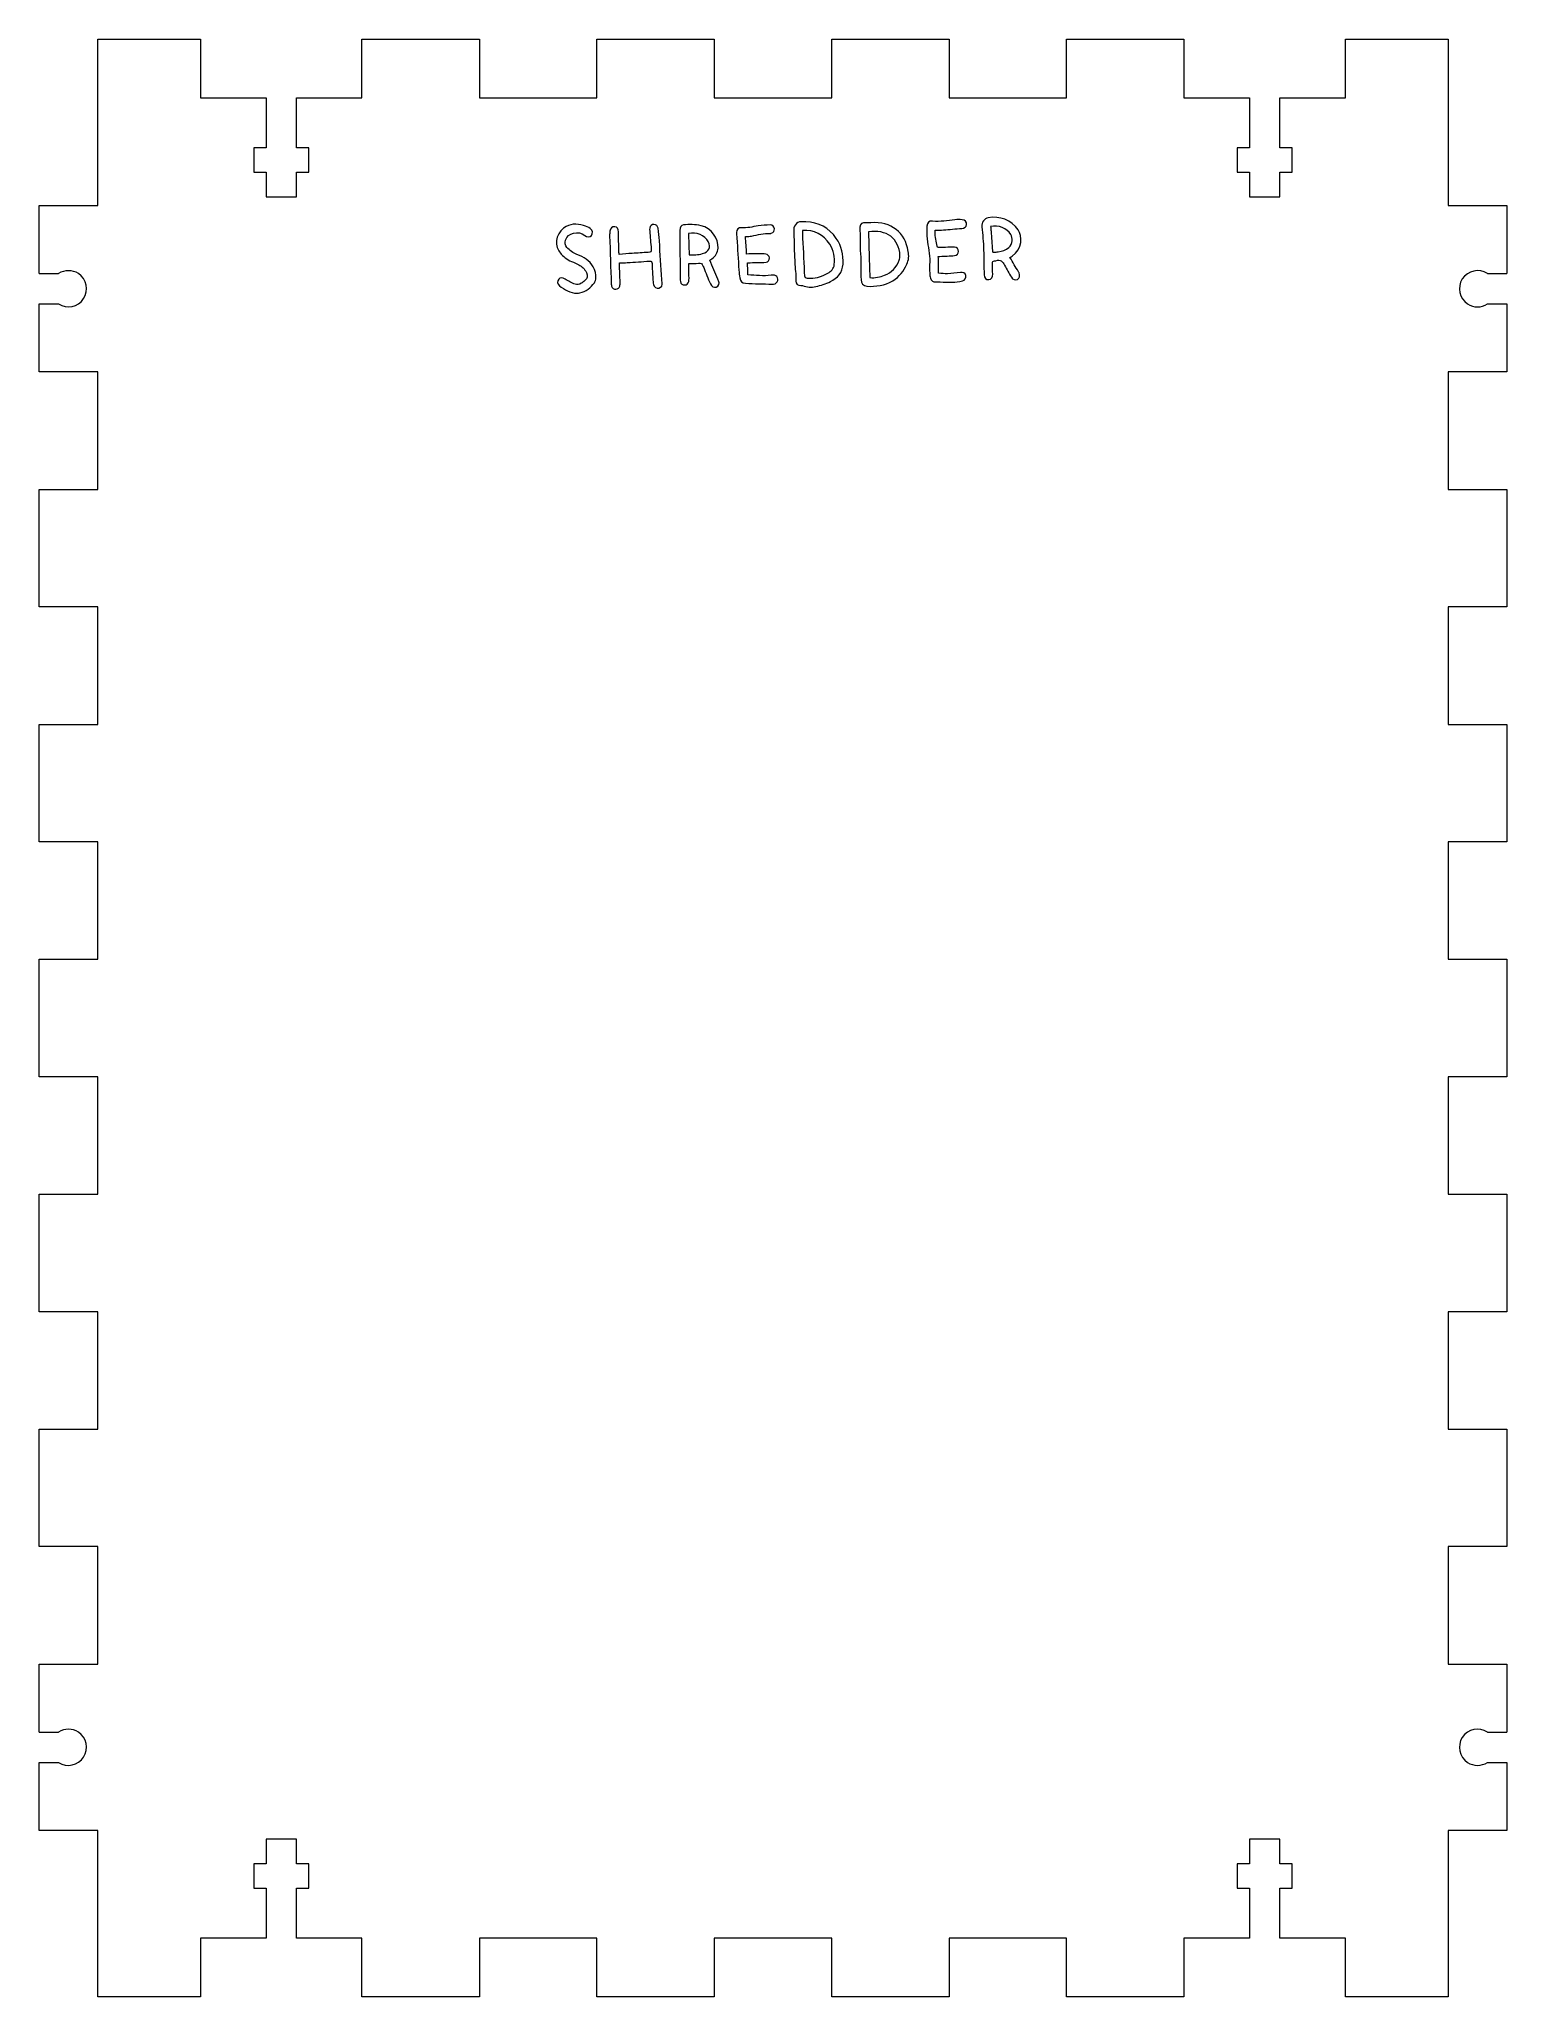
# Model space of a CAD drawing. Header units: inches. Extents: x 30 to 180, y 56 to 256.
import ezdxf

# ---------------------------------------------------------------- set-up
doc = ezdxf.new("R2010")
doc.units = ezdxf.units.IN
doc.header["$MEASUREMENT"] = 0

# ---------------------------------------------------------------- blocks, each defined once
blk = doc.blocks.new('block 2')
at = {"color": 7, "lineweight": 15, "true_color": 0xffffff}
blk.add_open_spline([(107.64, 231.28), (107.66, 230.98), (107.85, 230.82), (108.15, 230.83)], degree=3, dxfattribs=at)
blk = doc.blocks.new('block 3')
at = {"color": 7, "lineweight": 15, "true_color": 0xffffff}
blk.add_open_spline([(108.15, 230.83), (108.2, 230.83), (108.26, 230.83), (108.31, 230.82)], degree=3, dxfattribs=at)
blk = doc.blocks.new('block 4')
at = {"color": 7, "lineweight": 15, "true_color": 0xffffff}
blk.add_open_spline([(108.31, 230.82), (108.76, 230.65), (109.22, 230.59), (109.68, 230.71)], degree=3, dxfattribs=at)
blk = doc.blocks.new('block 5')
at = {"color": 7, "lineweight": 15, "true_color": 0xffffff}
blk.add_open_spline([(109.68, 230.71), (110.19, 230.84), (110.71, 230.98), (111.17, 231.22)], degree=3, dxfattribs=at)
blk = doc.blocks.new('block 6')
at = {"color": 7, "lineweight": 15, "true_color": 0xffffff}
blk.add_open_spline([(111.17, 231.22), (111.89, 231.58), (112.41, 232.15), (112.46, 233.01)], degree=3, dxfattribs=at)
blk = doc.blocks.new('block 7')
at = {"color": 7, "lineweight": 15, "true_color": 0xffffff}
blk.add_open_spline([(112.46, 233.01), (112.52, 233.95), (112.33, 234.85), (111.77, 235.64)], degree=3, dxfattribs=at)
blk = doc.blocks.new('block 8')
at = {"color": 7, "lineweight": 15, "true_color": 0xffffff}
blk.add_open_spline([(111.77, 235.64), (111.01, 236.72), (109.99, 237.32), (108.65, 237.32)], degree=3, dxfattribs=at)
blk = doc.blocks.new('block 9')
at = {"color": 7, "lineweight": 15, "true_color": 0xffffff}
blk.add_open_spline([(108.65, 237.32), (108.56, 237.32), (108.46, 237.32), (108.38, 237.33)], degree=3, dxfattribs=at)
blk = doc.blocks.new('block 10')
at = {"color": 7, "lineweight": 15, "true_color": 0xffffff}
blk.add_open_spline([(108.38, 237.33), (107.86, 237.42), (107.42, 237.05), (107.43, 236.53)], degree=3, dxfattribs=at)
blk = doc.blocks.new('block 11')
at = {"color": 7, "lineweight": 15, "true_color": 0xffffff}
blk.add_open_spline([(107.43, 236.53), (107.45, 235.58), (107.47, 234.63), (107.51, 233.67)], degree=3, dxfattribs=at)
blk = doc.blocks.new('block 12')
at = {"color": 7, "lineweight": 15, "true_color": 0xffffff}
blk.add_open_spline([(107.51, 233.67), (107.54, 233.05), (107.59, 232.43), (107.64, 231.8)], degree=3, dxfattribs=at)
blk = doc.blocks.new('block 13')
at = {"color": 7, "lineweight": 15, "true_color": 0xffffff}
blk.add_open_spline([(107.64, 231.8), (107.63, 231.8), (107.63, 231.8), (107.63, 231.8)], degree=3, dxfattribs=at)
blk = doc.blocks.new('block 14')
at = {"color": 7, "lineweight": 15, "true_color": 0xffffff}
blk.add_open_spline([(107.63, 231.8), (107.63, 231.63), (107.63, 231.45), (107.64, 231.28)], degree=3, dxfattribs=at)
blk = doc.blocks.new('block 15')
at = {"color": 7, "lineweight": 15, "true_color": 0xffffff}
blk.add_open_spline([(114.3, 231.42), (114.31, 231.02), (114.5, 230.78), (114.9, 230.75)], degree=3, dxfattribs=at)
blk = doc.blocks.new('block 16')
at = {"color": 7, "lineweight": 15, "true_color": 0xffffff}
blk.add_open_spline([(114.9, 230.75), (115.83, 230.7), (116.71, 230.82), (117.54, 231.31)], degree=3, dxfattribs=at)
blk = doc.blocks.new('block 17')
at = {"color": 7, "lineweight": 15, "true_color": 0xffffff}
blk.add_open_spline([(117.54, 231.31), (118.23, 231.72), (118.66, 232.3), (118.98, 233)], degree=3, dxfattribs=at)
blk = doc.blocks.new('block 18')
at = {"color": 7, "lineweight": 15, "true_color": 0xffffff}
blk.add_open_spline([(118.98, 233), (119.18, 233.43), (119.21, 233.87), (119.13, 234.31)], degree=3, dxfattribs=at)
blk = doc.blocks.new('block 19')
at = {"color": 7, "lineweight": 15, "true_color": 0xffffff}
blk.add_open_spline([(119.13, 234.31), (118.82, 236.23), (117.4, 237.39), (115.31, 237.24)], degree=3, dxfattribs=at)
blk = doc.blocks.new('block 20')
at = {"color": 7, "lineweight": 15, "true_color": 0xffffff}
blk.add_open_spline([(115.31, 237.24), (115.13, 237.22), (114.96, 237.21), (114.79, 237.24)], degree=3, dxfattribs=at)
blk = doc.blocks.new('block 21')
at = {"color": 7, "lineweight": 15, "true_color": 0xffffff}
blk.add_open_spline([(114.79, 237.24), (114.43, 237.3), (114.19, 237.14), (114.19, 236.78)], degree=3, dxfattribs=at)
blk = doc.blocks.new('block 22')
at = {"color": 7, "lineweight": 15, "true_color": 0xffffff}
blk.add_open_spline([(114.19, 236.78), (114.2, 235.87), (114.22, 234.97), (114.23, 234.06)], degree=3, dxfattribs=at)
blk = doc.blocks.new('block 23')
at = {"color": 7, "lineweight": 15, "true_color": 0xffffff}
blk.add_open_spline([(114.23, 234.06), (114.24, 234.06), (114.25, 234.06), (114.26, 234.06)], degree=3, dxfattribs=at)
blk = doc.blocks.new('block 24')
at = {"color": 7, "lineweight": 15, "true_color": 0xffffff}
blk.add_open_spline([(114.26, 234.06), (114.27, 233.18), (114.29, 232.3), (114.3, 231.42)], degree=3, dxfattribs=at)
blk = doc.blocks.new('block 25')
at = {"color": 7, "lineweight": 15, "true_color": 0xffffff}
blk.add_open_spline([(89.52, 236.3), (89.51, 236.61), (89.38, 236.81), (89.13, 236.83)], degree=3, dxfattribs=at)
blk = doc.blocks.new('block 26')
at = {"color": 7, "lineweight": 15, "true_color": 0xffffff}
blk.add_open_spline([(89.13, 236.83), (88.87, 236.85), (88.68, 236.68), (88.64, 236.38)], degree=3, dxfattribs=at)
blk = doc.blocks.new('block 27')
at = {"color": 7, "lineweight": 15, "true_color": 0xffffff}
blk.add_open_spline([(88.64, 236.38), (88.62, 236.22), (88.6, 236.06), (88.61, 235.9)], degree=3, dxfattribs=at)
blk = doc.blocks.new('block 28')
at = {"color": 7, "lineweight": 15, "true_color": 0xffffff}
blk.add_open_spline([(88.61, 235.9), (88.66, 234.25), (88.71, 232.61), (88.77, 230.96)], degree=3, dxfattribs=at)
blk = doc.blocks.new('block 29')
at = {"color": 7, "lineweight": 15, "true_color": 0xffffff}
blk.add_open_spline([(88.77, 230.96), (88.77, 230.89), (88.79, 230.82), (88.81, 230.76)], degree=3, dxfattribs=at)
blk = doc.blocks.new('block 30')
at = {"color": 7, "lineweight": 15, "true_color": 0xffffff}
blk.add_open_spline([(88.81, 230.76), (88.87, 230.56), (89.05, 230.44), (89.24, 230.45)], degree=3, dxfattribs=at)
blk = doc.blocks.new('block 31')
at = {"color": 7, "lineweight": 15, "true_color": 0xffffff}
blk.add_open_spline([(89.24, 230.45), (89.44, 230.46), (89.6, 230.57), (89.65, 230.77)], degree=3, dxfattribs=at)
blk = doc.blocks.new('block 32')
at = {"color": 7, "lineweight": 15, "true_color": 0xffffff}
blk.add_open_spline([(89.65, 230.77), (89.68, 230.9), (89.68, 231.03), (89.68, 231.17)], degree=3, dxfattribs=at)
blk = doc.blocks.new('block 33')
at = {"color": 7, "lineweight": 15, "true_color": 0xffffff}
blk.add_open_spline([(89.68, 231.17), (89.66, 231.77), (89.63, 232.37), (89.61, 232.98)], degree=3, dxfattribs=at)
blk = doc.blocks.new('block 34')
at = {"color": 7, "lineweight": 15, "true_color": 0xffffff}
blk.add_open_spline([(89.61, 232.98), (89.61, 233.02), (89.62, 233.07), (89.63, 233.15)], degree=3, dxfattribs=at)
blk = doc.blocks.new('block 35')
at = {"color": 7, "lineweight": 15, "true_color": 0xffffff}
blk.add_open_spline([(89.63, 233.15), (89.9, 233.15), (90.16, 233.14), (90.41, 233.16)], degree=3, dxfattribs=at)
blk = doc.blocks.new('block 36')
at = {"color": 7, "lineweight": 15, "true_color": 0xffffff}
blk.add_open_spline([(90.41, 233.16), (91.17, 233.21), (91.92, 233.26), (92.68, 233.32)], degree=3, dxfattribs=at)
blk = doc.blocks.new('block 37')
at = {"color": 7, "lineweight": 15, "true_color": 0xffffff}
blk.add_open_spline([(92.68, 233.32), (92.9, 233.34), (92.94, 233.26), (92.95, 233.06)], degree=3, dxfattribs=at)
blk = doc.blocks.new('block 38')
at = {"color": 7, "lineweight": 15, "true_color": 0xffffff}
blk.add_open_spline([(92.95, 233.06), (92.96, 232.55), (92.99, 232.05), (93.02, 231.54)], degree=3, dxfattribs=at)
blk = doc.blocks.new('block 39')
at = {"color": 7, "lineweight": 15, "true_color": 0xffffff}
blk.add_open_spline([(93.02, 231.54), (93.04, 231.33), (93.05, 231.12), (93.09, 230.92)], degree=3, dxfattribs=at)
blk = doc.blocks.new('block 40')
at = {"color": 7, "lineweight": 15, "true_color": 0xffffff}
blk.add_open_spline([(93.09, 230.92), (93.15, 230.65), (93.4, 230.5), (93.64, 230.56)], degree=3, dxfattribs=at)
blk = doc.blocks.new('block 41')
at = {"color": 7, "lineweight": 15, "true_color": 0xffffff}
blk.add_open_spline([(93.64, 230.56), (93.89, 230.62), (94.04, 230.87), (93.98, 231.15)], degree=3, dxfattribs=at)
blk = doc.blocks.new('block 42')
at = {"color": 7, "lineweight": 15, "true_color": 0xffffff}
blk.add_open_spline([(93.98, 231.15), (93.95, 231.24), (93.94, 231.34), (93.93, 231.43)], degree=3, dxfattribs=at)
blk = doc.blocks.new('block 43')
at = {"color": 7, "lineweight": 15, "true_color": 0xffffff}
blk.add_open_spline([(93.93, 231.43), (93.85, 232.75), (93.78, 234.07), (93.69, 235.39)], degree=3, dxfattribs=at)
blk = doc.blocks.new('block 44')
at = {"color": 7, "lineweight": 15, "true_color": 0xffffff}
blk.add_open_spline([(93.69, 235.39), (93.67, 235.82), (93.61, 236.25), (93.56, 236.67)], degree=3, dxfattribs=at)
blk = doc.blocks.new('block 45')
at = {"color": 7, "lineweight": 15, "true_color": 0xffffff}
blk.add_open_spline([(93.56, 236.67), (93.53, 236.91), (93.36, 237.06), (93.14, 237.07)], degree=3, dxfattribs=at)
blk = doc.blocks.new('block 46')
at = {"color": 7, "lineweight": 15, "true_color": 0xffffff}
blk.add_open_spline([(93.14, 237.07), (92.91, 237.07), (92.74, 236.93), (92.7, 236.68)], degree=3, dxfattribs=at)
blk = doc.blocks.new('block 47')
at = {"color": 7, "lineweight": 15, "true_color": 0xffffff}
blk.add_open_spline([(92.7, 236.68), (92.69, 236.59), (92.69, 236.49), (92.7, 236.39)], degree=3, dxfattribs=at)
blk = doc.blocks.new('block 48')
at = {"color": 7, "lineweight": 15, "true_color": 0xffffff}
blk.add_open_spline([(92.7, 236.39), (92.75, 235.78), (92.8, 235.17), (92.86, 234.56)], degree=3, dxfattribs=at)
blk = doc.blocks.new('block 49')
at = {"color": 7, "lineweight": 15, "true_color": 0xffffff}
blk.add_open_spline([(92.86, 234.56), (92.89, 234.23), (92.87, 234.22), (92.53, 234.21)], degree=3, dxfattribs=at)
blk = doc.blocks.new('block 50')
at = {"color": 7, "lineweight": 15, "true_color": 0xffffff}
blk.add_open_spline([(92.53, 234.21), (91.99, 234.18), (91.45, 234.14), (90.91, 234.1)], degree=3, dxfattribs=at)
blk = doc.blocks.new('block 51')
at = {"color": 7, "lineweight": 15, "true_color": 0xffffff}
blk.add_open_spline([(90.91, 234.1), (90.47, 234.07), (90.04, 234.04), (89.59, 234)], degree=3, dxfattribs=at)
blk = doc.blocks.new('block 52')
at = {"color": 7, "lineweight": 15, "true_color": 0xffffff}
blk.add_open_spline([(89.59, 234), (89.57, 234.14), (89.55, 234.24), (89.55, 234.34)], degree=3, dxfattribs=at)
blk = doc.blocks.new('block 53')
at = {"color": 7, "lineweight": 15, "true_color": 0xffffff}
blk.add_open_spline([(89.55, 234.34), (89.54, 235), (89.52, 235.65), (89.52, 236.3)], degree=3, dxfattribs=at)
blk = doc.blocks.new('block 54')
at = {"color": 7, "lineweight": 15, "true_color": 0xffffff}
blk.add_open_spline([(99.69, 234.65), (99.76, 235.67), (98.98, 236.68), (97.95, 236.93)], degree=3, dxfattribs=at)
blk = doc.blocks.new('block 55')
at = {"color": 7, "lineweight": 15, "true_color": 0xffffff}
blk.add_open_spline([(97.95, 236.93), (97.35, 237.07), (96.76, 237.06), (96.15, 237.02)], degree=3, dxfattribs=at)
blk = doc.blocks.new('block 56')
at = {"color": 7, "lineweight": 15, "true_color": 0xffffff}
blk.add_open_spline([(96.15, 237.02), (95.9, 237), (95.78, 236.79), (95.78, 236.46)], degree=3, dxfattribs=at)
blk = doc.blocks.new('block 57')
at = {"color": 7, "lineweight": 15, "true_color": 0xffffff}
blk.add_open_spline([(95.78, 236.46), (95.79, 234.81), (95.8, 233.16), (95.82, 231.52)], degree=3, dxfattribs=at)
blk = doc.blocks.new('block 58')
at = {"color": 7, "lineweight": 15, "true_color": 0xffffff}
blk.add_open_spline([(95.82, 231.52), (95.82, 231.42), (95.82, 231.32), (95.84, 231.23)], degree=3, dxfattribs=at)
blk = doc.blocks.new('block 59')
at = {"color": 7, "lineweight": 15, "true_color": 0xffffff}
blk.add_open_spline([(95.84, 231.23), (95.89, 231), (96.06, 230.87), (96.27, 230.88)], degree=3, dxfattribs=at)
blk = doc.blocks.new('block 60')
at = {"color": 7, "lineweight": 15, "true_color": 0xffffff}
blk.add_open_spline([(96.27, 230.88), (96.48, 230.88), (96.65, 231.02), (96.7, 231.24)], degree=3, dxfattribs=at)
blk = doc.blocks.new('block 61')
at = {"color": 7, "lineweight": 15, "true_color": 0xffffff}
blk.add_open_spline([(96.7, 231.24), (96.72, 231.34), (96.72, 231.44), (96.72, 231.55)], degree=3, dxfattribs=at)
blk = doc.blocks.new('block 62')
at = {"color": 7, "lineweight": 15, "true_color": 0xffffff}
blk.add_open_spline([(96.72, 231.55), (96.72, 232), (96.71, 232.45), (96.71, 232.9)], degree=3, dxfattribs=at)
blk = doc.blocks.new('block 63')
at = {"color": 7, "lineweight": 15, "true_color": 0xffffff}
blk.add_open_spline([(96.71, 232.9), (96.71, 232.97), (96.71, 233.03), (96.71, 233.07)], degree=3, dxfattribs=at)
blk = doc.blocks.new('block 64')
at = {"color": 7, "lineweight": 15, "true_color": 0xffffff}
blk.add_open_spline([(96.71, 233.07), (97.06, 233.08), (97.38, 233.05), (97.7, 233.1)], degree=3, dxfattribs=at)
blk = doc.blocks.new('block 65')
at = {"color": 7, "lineweight": 15, "true_color": 0xffffff}
blk.add_open_spline([(97.7, 233.1), (97.95, 233.14), (98.07, 233.06), (98.14, 232.84)], degree=3, dxfattribs=at)
blk = doc.blocks.new('block 66')
at = {"color": 7, "lineweight": 15, "true_color": 0xffffff}
blk.add_open_spline([(98.14, 232.84), (98.16, 232.78), (98.19, 232.73), (98.22, 232.67)], degree=3, dxfattribs=at)
blk = doc.blocks.new('block 67')
at = {"color": 7, "lineweight": 15, "true_color": 0xffffff}
blk.add_open_spline([(98.22, 232.67), (98.44, 232.11), (98.67, 231.55), (98.9, 230.99)], degree=3, dxfattribs=at)
blk = doc.blocks.new('block 68')
at = {"color": 7, "lineweight": 15, "true_color": 0xffffff}
blk.add_open_spline([(98.9, 230.99), (99, 230.72), (99.26, 230.58), (99.51, 230.67)], degree=3, dxfattribs=at)
blk = doc.blocks.new('block 69')
at = {"color": 7, "lineweight": 15, "true_color": 0xffffff}
blk.add_open_spline([(99.51, 230.67), (99.76, 230.76), (99.86, 231.03), (99.75, 231.31)], degree=3, dxfattribs=at)
blk = doc.blocks.new('block 70')
at = {"color": 7, "lineweight": 15, "true_color": 0xffffff}
blk.add_open_spline([(99.75, 231.31), (99.73, 231.36), (99.7, 231.41), (99.68, 231.46)], degree=3, dxfattribs=at)
blk = doc.blocks.new('block 71')
at = {"color": 7, "lineweight": 15, "true_color": 0xffffff}
blk.add_open_spline([(99.68, 231.46), (99.41, 232.11), (99.14, 232.75), (98.86, 233.41)], degree=3, dxfattribs=at)
blk = doc.blocks.new('block 72')
at = {"color": 7, "lineweight": 15, "true_color": 0xffffff}
blk.add_open_spline([(98.86, 233.41), (98.93, 233.46), (99, 233.5), (99.06, 233.55)], degree=3, dxfattribs=at)
blk = doc.blocks.new('block 73')
at = {"color": 7, "lineweight": 15, "true_color": 0xffffff}
blk.add_open_spline([(99.06, 233.55), (99.43, 233.83), (99.66, 234.18), (99.69, 234.65)], degree=3, dxfattribs=at)
blk = doc.blocks.new('block 74')
at = {"color": 7, "lineweight": 15, "true_color": 0xffffff}
blk.add_open_spline([(127.3, 237.73), (126.92, 237.65), (126.58, 237.32), (126.64, 236.82)], degree=3, dxfattribs=at)
blk = doc.blocks.new('block 75')
at = {"color": 7, "lineweight": 15, "true_color": 0xffffff}
blk.add_open_spline([(126.64, 236.82), (126.74, 236.03), (126.8, 235.24), (126.83, 234.45)], degree=3, dxfattribs=at)
blk = doc.blocks.new('block 76')
at = {"color": 7, "lineweight": 15, "true_color": 0xffffff}
blk.add_open_spline([(126.83, 234.45), (126.87, 233.61), (126.85, 232.76), (126.88, 231.92), (126.88, 231.6), (127.09, 231.41), (127.35, 231.43)], degree=3, knots=[0, 0, 0, 0, 1, 1, 1, 2, 2, 2, 2], dxfattribs=at)
blk = doc.blocks.new('block 77')
at = {"color": 7, "lineweight": 15, "true_color": 0xffffff}
blk.add_open_spline([(127.35, 231.43), (127.62, 231.45), (127.77, 231.66), (127.76, 231.98)], degree=3, dxfattribs=at)
blk = doc.blocks.new('block 78')
at = {"color": 7, "lineweight": 15, "true_color": 0xffffff}
blk.add_open_spline([(127.76, 231.98), (127.75, 232.35), (127.75, 232.72), (127.73, 233.09)], degree=3, dxfattribs=at)
blk = doc.blocks.new('block 79')
at = {"color": 7, "lineweight": 15, "true_color": 0xffffff}
blk.add_open_spline([(127.73, 233.09), (127.73, 233.25), (127.77, 233.34), (127.95, 233.33)], degree=3, dxfattribs=at)
blk = doc.blocks.new('block 80')
at = {"color": 7, "lineweight": 15, "true_color": 0xffffff}
blk.add_open_spline([(127.95, 233.33), (128, 233.33), (128.05, 233.33), (128.09, 233.35)], degree=3, dxfattribs=at)
blk = doc.blocks.new('block 81')
at = {"color": 7, "lineweight": 15, "true_color": 0xffffff}
blk.add_open_spline([(128.09, 233.35), (128.55, 233.53), (128.77, 233.27), (128.97, 232.9)], degree=3, dxfattribs=at)
blk = doc.blocks.new('block 82')
at = {"color": 7, "lineweight": 15, "true_color": 0xffffff}
blk.add_open_spline([(128.97, 232.9), (129.19, 232.48), (129.43, 232.08), (129.67, 231.67)], degree=3, dxfattribs=at)
blk = doc.blocks.new('block 83')
at = {"color": 7, "lineweight": 15, "true_color": 0xffffff}
blk.add_open_spline([(129.67, 231.67), (129.82, 231.42), (130.06, 231.33), (130.29, 231.45)], degree=3, dxfattribs=at)
blk = doc.blocks.new('block 84')
at = {"color": 7, "lineweight": 15, "true_color": 0xffffff}
blk.add_open_spline([(130.29, 231.45), (130.52, 231.57), (130.58, 231.84), (130.45, 232.11)], degree=3, dxfattribs=at)
blk = doc.blocks.new('block 85')
at = {"color": 7, "lineweight": 15, "true_color": 0xffffff}
blk.add_open_spline([(130.45, 232.11), (130.43, 232.15), (130.4, 232.19), (130.38, 232.23)], degree=3, dxfattribs=at)
blk = doc.blocks.new('block 86')
at = {"color": 7, "lineweight": 15, "true_color": 0xffffff}
blk.add_open_spline([(130.38, 232.23), (130.1, 232.71), (129.82, 233.19), (129.52, 233.69)], degree=3, dxfattribs=at)
blk = doc.blocks.new('block 87')
at = {"color": 7, "lineweight": 15, "true_color": 0xffffff}
blk.add_open_spline([(129.52, 233.69), (129.6, 233.74), (129.67, 233.79), (129.74, 233.83), (130.82, 234.56), (130.8, 235.86), (130.35, 236.52)], degree=3, knots=[0, 0, 0, 0, 1, 1, 1, 2, 2, 2, 2], dxfattribs=at)
blk = doc.blocks.new('block 88')
at = {"color": 7, "lineweight": 15, "true_color": 0xffffff}
blk.add_open_spline([(130.35, 236.52), (129.67, 237.52), (128.48, 237.98), (127.3, 237.73)], degree=3, dxfattribs=at)
blk = doc.blocks.new('block 89')
at = {"color": 7, "lineweight": 15, "true_color": 0xffffff}
blk.add_open_spline([(124.59, 236.66), (124.88, 236.68), (125.07, 236.82), (125.09, 237.06)], degree=3, dxfattribs=at)
blk = doc.blocks.new('block 90')
at = {"color": 7, "lineweight": 15, "true_color": 0xffffff}
blk.add_open_spline([(125.09, 237.06), (125.11, 237.32), (124.94, 237.52), (124.63, 237.54)], degree=3, dxfattribs=at)
blk = doc.blocks.new('block 91')
at = {"color": 7, "lineweight": 15, "true_color": 0xffffff}
blk.add_open_spline([(124.63, 237.54), (124.39, 237.56), (124.14, 237.57), (123.9, 237.54)], degree=3, dxfattribs=at)
blk = doc.blocks.new('block 92')
at = {"color": 7, "lineweight": 15, "true_color": 0xffffff}
blk.add_open_spline([(123.9, 237.54), (123.14, 237.47), (122.39, 237.31), (121.62, 237.4)], degree=3, dxfattribs=at)
blk = doc.blocks.new('block 93')
at = {"color": 7, "lineweight": 15, "true_color": 0xffffff}
blk.add_open_spline([(121.62, 237.4), (121.27, 237.44), (121.05, 237.23), (121.03, 236.88)], degree=3, dxfattribs=at)
blk = doc.blocks.new('block 94')
at = {"color": 7, "lineweight": 15, "true_color": 0xffffff}
blk.add_open_spline([(121.03, 236.88), (121.01, 236.45), (120.99, 236.01), (121.05, 235.58)], degree=3, dxfattribs=at)
blk = doc.blocks.new('block 95')
at = {"color": 7, "lineweight": 15, "true_color": 0xffffff}
blk.add_open_spline([(121.05, 235.58), (121.15, 234.8), (121.34, 234.03), (121.32, 233.24)], degree=3, dxfattribs=at)
blk = doc.blocks.new('block 96')
at = {"color": 7, "lineweight": 15, "true_color": 0xffffff}
blk.add_open_spline([(121.32, 233.24), (121.3, 232.85), (121.31, 232.46), (121.32, 232.07)], degree=3, dxfattribs=at)
blk = doc.blocks.new('block 97')
at = {"color": 7, "lineweight": 15, "true_color": 0xffffff}
blk.add_open_spline([(121.32, 232.07), (121.33, 231.91), (121.36, 231.74), (121.4, 231.58)], degree=3, dxfattribs=at)
blk = doc.blocks.new('block 98')
at = {"color": 7, "lineweight": 15, "true_color": 0xffffff}
blk.add_open_spline([(121.4, 231.58), (121.48, 231.3), (121.65, 231.18), (121.94, 231.19)], degree=3, dxfattribs=at)
blk = doc.blocks.new('block 99')
at = {"color": 7, "lineweight": 15, "true_color": 0xffffff}
blk.add_open_spline([(121.94, 231.19), (122.09, 231.19), (122.25, 231.19), (122.4, 231.19)], degree=3, dxfattribs=at)
blk = doc.blocks.new('block 100')
at = {"color": 7, "lineweight": 15, "true_color": 0xffffff}
blk.add_open_spline([(122.4, 231.19), (122.8, 231.18), (123.2, 231.14), (123.61, 231.15)], degree=3, dxfattribs=at)
blk = doc.blocks.new('block 101')
at = {"color": 7, "lineweight": 15, "true_color": 0xffffff}
blk.add_open_spline([(123.61, 231.15), (123.96, 231.17), (124.31, 231.22), (124.66, 231.29)], degree=3, dxfattribs=at)
blk = doc.blocks.new('block 102')
at = {"color": 7, "lineweight": 15, "true_color": 0xffffff}
blk.add_open_spline([(124.66, 231.29), (124.93, 231.35), (125.07, 231.6), (125.01, 231.85)], degree=3, dxfattribs=at)
blk = doc.blocks.new('block 103')
at = {"color": 7, "lineweight": 15, "true_color": 0xffffff}
blk.add_open_spline([(125.01, 231.85), (124.95, 232.09), (124.73, 232.19), (124.45, 232.16)], degree=3, dxfattribs=at)
blk = doc.blocks.new('block 104')
at = {"color": 7, "lineweight": 15, "true_color": 0xffffff}
blk.add_open_spline([(124.45, 232.16), (124.02, 232.1), (123.58, 232.05), (123.14, 232.03)], degree=3, dxfattribs=at)
blk = doc.blocks.new('block 105')
at = {"color": 7, "lineweight": 15, "true_color": 0xffffff}
blk.add_open_spline([(123.14, 232.03), (122.84, 232.02), (122.53, 232.07), (122.23, 232.08)], degree=3, dxfattribs=at)
blk = doc.blocks.new('block 106')
at = {"color": 7, "lineweight": 15, "true_color": 0xffffff}
blk.add_open_spline([(122.23, 232.08), (122.22, 232.67), (122.21, 233.23), (122.2, 233.8)], degree=3, dxfattribs=at)
blk = doc.blocks.new('block 107')
at = {"color": 7, "lineweight": 15, "true_color": 0xffffff}
blk.add_open_spline([(122.2, 233.8), (122.28, 233.8), (122.33, 233.8), (122.37, 233.8)], degree=3, dxfattribs=at)
blk = doc.blocks.new('block 108')
at = {"color": 7, "lineweight": 15, "true_color": 0xffffff}
blk.add_open_spline([(122.37, 233.8), (122.87, 233.83), (123.36, 233.84), (123.85, 233.88)], degree=3, dxfattribs=at)
blk = doc.blocks.new('block 109')
at = {"color": 7, "lineweight": 15, "true_color": 0xffffff}
blk.add_open_spline([(123.85, 233.88), (124.11, 233.9), (124.25, 234.08), (124.26, 234.31)], degree=3, dxfattribs=at)
blk = doc.blocks.new('block 110')
at = {"color": 7, "lineweight": 15, "true_color": 0xffffff}
blk.add_open_spline([(124.26, 234.31), (124.26, 234.54), (124.1, 234.72), (123.84, 234.75)], degree=3, dxfattribs=at)
blk = doc.blocks.new('block 111')
at = {"color": 7, "lineweight": 15, "true_color": 0xffffff}
blk.add_open_spline([(123.84, 234.75), (123.71, 234.76), (123.58, 234.75), (123.45, 234.75)], degree=3, dxfattribs=at)
blk = doc.blocks.new('block 112')
at = {"color": 7, "lineweight": 15, "true_color": 0xffffff}
blk.add_open_spline([(123.45, 234.75), (123.1, 234.73), (122.75, 234.71), (122.41, 234.7)], degree=3, dxfattribs=at)
blk = doc.blocks.new('block 113')
at = {"color": 7, "lineweight": 15, "true_color": 0xffffff}
blk.add_open_spline([(122.41, 234.7), (122.1, 234.7), (122.1, 234.7), (122.04, 235)], degree=3, dxfattribs=at)
blk = doc.blocks.new('block 114')
at = {"color": 7, "lineweight": 15, "true_color": 0xffffff}
blk.add_open_spline([(122.04, 235), (121.94, 235.49), (121.85, 235.97), (121.89, 236.49)], degree=3, dxfattribs=at)
blk = doc.blocks.new('block 115')
at = {"color": 7, "lineweight": 15, "true_color": 0xffffff}
blk.add_open_spline([(121.89, 236.49), (122.18, 236.49), (122.45, 236.48), (122.72, 236.5)], degree=3, dxfattribs=at)
blk = doc.blocks.new('block 116')
at = {"color": 7, "lineweight": 15, "true_color": 0xffffff}
blk.add_open_spline([(122.72, 236.5), (123.34, 236.55), (123.97, 236.62), (124.59, 236.66)], degree=3, dxfattribs=at)
blk = doc.blocks.new('block 117')
at = {"color": 7, "lineweight": 15, "true_color": 0xffffff}
blk.add_open_spline([(105.01, 236.13), (105.05, 236.13), (105.09, 236.15), (105.13, 236.16)], degree=3, dxfattribs=at)
blk = doc.blocks.new('block 118')
at = {"color": 7, "lineweight": 15, "true_color": 0xffffff}
blk.add_open_spline([(105.13, 236.16), (105.34, 236.23), (105.47, 236.41), (105.45, 236.62)], degree=3, dxfattribs=at)
blk = doc.blocks.new('block 119')
at = {"color": 7, "lineweight": 15, "true_color": 0xffffff}
blk.add_open_spline([(105.45, 236.62), (105.42, 236.84), (105.26, 237.01), (105.03, 237.01)], degree=3, dxfattribs=at)
blk = doc.blocks.new('block 120')
at = {"color": 7, "lineweight": 15, "true_color": 0xffffff}
blk.add_open_spline([(105.03, 237.01), (104.61, 236.99), (104.19, 236.98), (103.78, 236.92)], degree=3, dxfattribs=at)
blk = doc.blocks.new('block 121')
at = {"color": 7, "lineweight": 15, "true_color": 0xffffff}
blk.add_open_spline([(103.78, 236.92), (103.22, 236.82), (102.66, 236.67), (102.07, 236.72)], degree=3, dxfattribs=at)
blk = doc.blocks.new('block 122')
at = {"color": 7, "lineweight": 15, "true_color": 0xffffff}
blk.add_open_spline([(102.07, 236.72), (101.79, 236.75), (101.59, 236.54), (101.58, 236.24)], degree=3, dxfattribs=at)
blk = doc.blocks.new('block 123')
at = {"color": 7, "lineweight": 15, "true_color": 0xffffff}
blk.add_open_spline([(101.58, 236.24), (101.58, 236.05), (101.59, 235.87), (101.61, 235.68)], degree=3, dxfattribs=at)
blk = doc.blocks.new('block 124')
at = {"color": 7, "lineweight": 15, "true_color": 0xffffff}
blk.add_open_spline([(101.61, 235.68), (101.68, 234.58), (101.75, 233.49), (101.82, 232.39)], degree=3, dxfattribs=at)
blk = doc.blocks.new('block 125')
at = {"color": 7, "lineweight": 15, "true_color": 0xffffff}
blk.add_open_spline([(101.82, 232.39), (101.84, 232.13), (101.85, 231.86), (101.9, 231.6)], degree=3, dxfattribs=at)
blk = doc.blocks.new('block 126')
at = {"color": 7, "lineweight": 15, "true_color": 0xffffff}
blk.add_open_spline([(101.9, 231.6), (101.96, 231.24), (102.14, 231.07), (102.5, 231.05)], degree=3, dxfattribs=at)
blk = doc.blocks.new('block 127')
at = {"color": 7, "lineweight": 15, "true_color": 0xffffff}
blk.add_open_spline([(102.5, 231.05), (103.41, 231.01), (104.32, 230.99), (105.22, 230.96)], degree=3, dxfattribs=at)
blk = doc.blocks.new('block 128')
at = {"color": 7, "lineweight": 15, "true_color": 0xffffff}
blk.add_open_spline([(105.22, 230.96), (105.32, 230.96), (105.42, 230.98), (105.51, 231.01)], degree=3, dxfattribs=at)
blk = doc.blocks.new('block 129')
at = {"color": 7, "lineweight": 15, "true_color": 0xffffff}
blk.add_open_spline([(105.51, 231.01), (105.71, 231.09), (105.82, 231.27), (105.81, 231.47)], degree=3, dxfattribs=at)
blk = doc.blocks.new('block 130')
at = {"color": 7, "lineweight": 15, "true_color": 0xffffff}
blk.add_open_spline([(105.81, 231.47), (105.79, 231.67), (105.65, 231.83), (105.45, 231.87)], degree=3, dxfattribs=at)
blk = doc.blocks.new('block 131')
at = {"color": 7, "lineweight": 15, "true_color": 0xffffff}
blk.add_open_spline([(105.45, 231.87), (105.34, 231.89), (105.22, 231.89), (105.12, 231.88)], degree=3, dxfattribs=at)
blk = doc.blocks.new('block 132')
at = {"color": 7, "lineweight": 15, "true_color": 0xffffff}
blk.add_open_spline([(105.12, 231.88), (104.32, 231.76), (103.54, 231.86), (102.73, 231.92)], degree=3, dxfattribs=at)
blk = doc.blocks.new('block 133')
at = {"color": 7, "lineweight": 15, "true_color": 0xffffff}
blk.add_open_spline([(102.73, 231.92), (102.72, 232.35), (102.71, 232.76), (102.71, 233.15)], degree=3, dxfattribs=at)
blk = doc.blocks.new('block 134')
at = {"color": 7, "lineweight": 15, "true_color": 0xffffff}
blk.add_open_spline([(102.71, 233.15), (103.04, 233.16), (103.38, 233.16), (103.72, 233.17)], degree=3, dxfattribs=at)
blk = doc.blocks.new('block 135')
at = {"color": 7, "lineweight": 15, "true_color": 0xffffff}
blk.add_open_spline([(103.72, 233.17), (104.01, 233.18), (104.3, 233.17), (104.59, 233.2)], degree=3, dxfattribs=at)
blk = doc.blocks.new('block 136')
at = {"color": 7, "lineweight": 15, "true_color": 0xffffff}
blk.add_open_spline([(104.59, 233.2), (104.81, 233.23), (104.94, 233.43), (104.93, 233.64)], degree=3, dxfattribs=at)
blk = doc.blocks.new('block 137')
at = {"color": 7, "lineweight": 15, "true_color": 0xffffff}
blk.add_open_spline([(104.93, 233.64), (104.92, 233.84), (104.78, 234), (104.57, 234.04)], degree=3, dxfattribs=at)
blk = doc.blocks.new('block 138')
at = {"color": 7, "lineweight": 15, "true_color": 0xffffff}
blk.add_open_spline([(104.57, 234.04), (104.47, 234.06), (104.36, 234.06), (104.26, 234.06)], degree=3, dxfattribs=at)
blk = doc.blocks.new('block 139')
at = {"color": 7, "lineweight": 15, "true_color": 0xffffff}
blk.add_open_spline([(104.26, 234.06), (103.72, 234.06), (103.17, 234.05), (102.61, 234.04)], degree=3, dxfattribs=at)
blk = doc.blocks.new('block 140')
at = {"color": 7, "lineweight": 15, "true_color": 0xffffff}
blk.add_open_spline([(102.61, 234.04), (102.57, 234.67), (102.53, 235.24), (102.49, 235.82)], degree=3, dxfattribs=at)
blk = doc.blocks.new('block 141')
at = {"color": 7, "lineweight": 15, "true_color": 0xffffff}
blk.add_open_spline([(102.49, 235.82), (102.73, 235.84), (102.92, 235.85), (103.11, 235.88)], degree=3, dxfattribs=at)
blk = doc.blocks.new('block 142')
at = {"color": 7, "lineweight": 15, "true_color": 0xffffff}
blk.add_open_spline([(103.11, 235.88), (103.74, 236), (104.36, 236.18), (105.01, 236.13)], degree=3, dxfattribs=at)
blk = doc.blocks.new('block 143')
at = {"color": 7, "lineweight": 15, "true_color": 0xffffff}
blk.add_open_spline([(87.05, 231.11), (87.14, 231.24), (87.19, 231.42), (87.2, 231.58)], degree=3, dxfattribs=at)
blk = doc.blocks.new('block 144')
at = {"color": 7, "lineweight": 15, "true_color": 0xffffff}
blk.add_open_spline([(87.2, 231.58), (87.24, 231.98), (87.14, 232.36), (86.93, 232.72)], degree=3, dxfattribs=at)
blk = doc.blocks.new('block 145')
at = {"color": 7, "lineweight": 15, "true_color": 0xffffff}
blk.add_open_spline([(86.93, 232.72), (86.55, 233.37), (85.96, 233.76), (85.27, 234)], degree=3, dxfattribs=at)
blk = doc.blocks.new('block 146')
at = {"color": 7, "lineweight": 15, "true_color": 0xffffff}
blk.add_open_spline([(85.27, 234), (84.86, 234.15), (84.53, 234.4), (84.24, 234.72)], degree=3, dxfattribs=at)
blk = doc.blocks.new('block 147')
at = {"color": 7, "lineweight": 15, "true_color": 0xffffff}
blk.add_open_spline([(84.24, 234.72), (84.04, 234.94), (84.01, 235.19), (84.09, 235.46)], degree=3, dxfattribs=at)
blk = doc.blocks.new('block 148')
at = {"color": 7, "lineweight": 15, "true_color": 0xffffff}
blk.add_open_spline([(84.09, 235.46), (84.33, 236.2), (85.42, 236.47), (86.07, 235.95)], degree=3, dxfattribs=at)
blk = doc.blocks.new('block 149')
at = {"color": 7, "lineweight": 15, "true_color": 0xffffff}
blk.add_open_spline([(86.07, 235.95), (86.33, 235.74), (86.57, 235.74), (86.75, 235.94)], degree=3, dxfattribs=at)
blk = doc.blocks.new('block 150')
at = {"color": 7, "lineweight": 15, "true_color": 0xffffff}
blk.add_open_spline([(86.75, 235.94), (86.92, 236.14), (86.89, 236.45), (86.63, 236.64)], degree=3, dxfattribs=at)
blk = doc.blocks.new('block 151')
at = {"color": 7, "lineweight": 15, "true_color": 0xffffff}
blk.add_open_spline([(86.63, 236.64), (86.43, 236.78), (86.19, 236.89), (85.94, 236.96)], degree=3, dxfattribs=at)
blk = doc.blocks.new('block 152')
at = {"color": 7, "lineweight": 15, "true_color": 0xffffff}
blk.add_open_spline([(85.94, 236.96), (85.23, 237.16), (84.54, 237.16), (83.91, 236.69)], degree=3, dxfattribs=at)
blk = doc.blocks.new('block 153')
at = {"color": 7, "lineweight": 15, "true_color": 0xffffff}
blk.add_open_spline([(83.91, 236.69), (83.04, 236.05), (82.92, 234.83), (83.65, 234.04)], degree=3, dxfattribs=at)
blk = doc.blocks.new('block 154')
at = {"color": 7, "lineweight": 15, "true_color": 0xffffff}
blk.add_open_spline([(83.65, 234.04), (84.01, 233.67), (84.41, 233.37), (84.9, 233.2)], degree=3, dxfattribs=at)
blk = doc.blocks.new('block 155')
at = {"color": 7, "lineweight": 15, "true_color": 0xffffff}
blk.add_open_spline([(84.9, 233.2), (85.09, 233.13), (85.27, 233.04), (85.45, 232.95)], degree=3, dxfattribs=at)
blk = doc.blocks.new('block 156')
at = {"color": 7, "lineweight": 15, "true_color": 0xffffff}
blk.add_open_spline([(85.45, 232.95), (85.8, 232.77), (86.05, 232.5), (86.23, 232.16)], degree=3, dxfattribs=at)
blk = doc.blocks.new('block 157')
at = {"color": 7, "lineweight": 15, "true_color": 0xffffff}
blk.add_open_spline([(86.23, 232.16), (86.41, 231.78), (86.36, 231.56), (86.04, 231.3)], degree=3, dxfattribs=at)
blk = doc.blocks.new('block 158')
at = {"color": 7, "lineweight": 15, "true_color": 0xffffff}
blk.add_open_spline([(86.04, 231.3), (85.93, 231.21), (85.82, 231.13), (85.7, 231.06)], degree=3, dxfattribs=at)
blk = doc.blocks.new('block 159')
at = {"color": 7, "lineweight": 15, "true_color": 0xffffff}
blk.add_open_spline([(85.7, 231.06), (85.51, 230.93), (85.29, 230.86), (85.07, 230.95)], degree=3, dxfattribs=at)
blk = doc.blocks.new('block 160')
at = {"color": 7, "lineweight": 15, "true_color": 0xffffff}
blk.add_open_spline([(85.07, 230.95), (84.72, 231.11), (84.38, 231.27), (84.05, 231.47)], degree=3, dxfattribs=at)
blk = doc.blocks.new('block 161')
at = {"color": 7, "lineweight": 15, "true_color": 0xffffff}
blk.add_open_spline([(84.05, 231.47), (83.8, 231.62), (83.56, 231.65), (83.4, 231.47)], degree=3, dxfattribs=at)
blk = doc.blocks.new('block 162')
at = {"color": 7, "lineweight": 15, "true_color": 0xffffff}
blk.add_open_spline([(83.4, 231.47), (83.23, 231.28), (83.24, 230.98), (83.47, 230.8)], degree=3, dxfattribs=at)
blk = doc.blocks.new('block 163')
at = {"color": 7, "lineweight": 15, "true_color": 0xffffff}
blk.add_open_spline([(83.47, 230.8), (84, 230.37), (84.6, 230.07), (85.25, 230.03)], degree=3, dxfattribs=at)
blk = doc.blocks.new('block 164')
at = {"color": 7, "lineweight": 15, "true_color": 0xffffff}
blk.add_open_spline([(85.25, 230.03), (85.39, 230.04), (85.48, 230.04), (85.57, 230.06)], degree=3, dxfattribs=at)
blk = doc.blocks.new('block 165')
at = {"color": 7, "lineweight": 15, "true_color": 0xffffff}
blk.add_open_spline([(85.57, 230.06), (86.2, 230.22), (86.68, 230.59), (87.05, 231.11)], degree=3, dxfattribs=at)
blk = doc.blocks.new('block 166')
at = {"color": 7, "lineweight": 15, "true_color": 0xffffff}
blk.add_open_spline([(115.19, 231.63), (115.74, 231.56), (116.25, 231.7), (116.71, 231.87)], degree=3, dxfattribs=at)
blk = doc.blocks.new('block 167')
at = {"color": 7, "lineweight": 15, "true_color": 0xffffff}
blk.add_lwpolyline([(115.05, 236.3), (115.13, 233.69), (115.19, 231.63)], dxfattribs=at)
blk = doc.blocks.new('block 168')
at = {"color": 7, "lineweight": 15, "true_color": 0xffffff}
blk.add_open_spline([(118.28, 233.88), (118.19, 235.61), (116.92, 236.6), (115.05, 236.3)], degree=3, dxfattribs=at)
blk = doc.blocks.new('block 169')
at = {"color": 7, "lineweight": 15, "true_color": 0xffffff}
blk.add_open_spline([(118.19, 233.42), (118.24, 233.56), (118.29, 233.73), (118.28, 233.88)], degree=3, dxfattribs=at)
blk = doc.blocks.new('block 170')
at = {"color": 7, "lineweight": 15, "true_color": 0xffffff}
blk.add_open_spline([(116.71, 231.87), (117.41, 232.14), (117.94, 232.67), (118.19, 233.42)], degree=3, dxfattribs=at)
blk = doc.blocks.new('block 171')
at = {"color": 7, "lineweight": 15, "true_color": 0xffffff}
blk.add_open_spline([(111.57, 232.96), (111.62, 233.7), (111.53, 234.41), (111.1, 235.05), (110.44, 236.05), (109.53, 236.51), (108.31, 236.44)], degree=3, knots=[0, 0, 0, 0, 1, 1, 1, 2, 2, 2, 2], dxfattribs=at)
blk = doc.blocks.new('block 172')
at = {"color": 7, "lineweight": 15, "true_color": 0xffffff}
blk.add_open_spline([(108.31, 236.44), (108.31, 236.33), (108.31, 236.25), (108.31, 236.17)], degree=3, dxfattribs=at)
blk = doc.blocks.new('block 173')
at = {"color": 7, "lineweight": 15, "true_color": 0xffffff}
blk.add_open_spline([(108.31, 236.17), (108.37, 234.83), (108.44, 233.5), (108.5, 232.16)], degree=3, dxfattribs=at)
blk = doc.blocks.new('block 174')
at = {"color": 7, "lineweight": 15, "true_color": 0xffffff}
blk.add_open_spline([(108.5, 232.16), (108.53, 231.57), (108.52, 231.56), (109.14, 231.56)], degree=3, dxfattribs=at)
blk = doc.blocks.new('block 175')
at = {"color": 7, "lineweight": 15, "true_color": 0xffffff}
blk.add_open_spline([(109.14, 231.56), (109.78, 231.56), (110.36, 231.8), (110.91, 232.09)], degree=3, dxfattribs=at)
blk = doc.blocks.new('block 176')
at = {"color": 7, "lineweight": 15, "true_color": 0xffffff}
blk.add_open_spline([(110.91, 232.09), (111.24, 232.26), (111.54, 232.56), (111.57, 232.96)], degree=3, dxfattribs=at)
blk = doc.blocks.new('block 177')
at = {"color": 7, "lineweight": 15, "true_color": 0xffffff}
blk.add_open_spline([(129.62, 236.02), (129.17, 236.7), (128.38, 237.02), (127.54, 236.86)], degree=3, dxfattribs=at)
blk = doc.blocks.new('block 178')
at = {"color": 7, "lineweight": 15, "true_color": 0xffffff}
blk.add_open_spline([(127.54, 236.86), (127.56, 236.69), (127.58, 236.53), (127.59, 236.37)], degree=3, dxfattribs=at)
blk = doc.blocks.new('block 179')
at = {"color": 7, "lineweight": 15, "true_color": 0xffffff}
blk.add_open_spline([(127.59, 236.37), (127.64, 235.71), (127.69, 235.06), (127.73, 234.4)], degree=3, dxfattribs=at)
blk = doc.blocks.new('block 180')
at = {"color": 7, "lineweight": 15, "true_color": 0xffffff}
blk.add_open_spline([(127.73, 234.4), (127.74, 234.25), (127.79, 234.19), (127.93, 234.22)], degree=3, dxfattribs=at)
blk = doc.blocks.new('block 181')
at = {"color": 7, "lineweight": 15, "true_color": 0xffffff}
blk.add_open_spline([(127.93, 234.22), (128.06, 234.24), (128.19, 234.25), (128.32, 234.28)], degree=3, dxfattribs=at)
blk = doc.blocks.new('block 182')
at = {"color": 7, "lineweight": 15, "true_color": 0xffffff}
blk.add_open_spline([(128.32, 234.28), (128.71, 234.35), (129.1, 234.41), (129.41, 234.7)], degree=3, dxfattribs=at)
blk = doc.blocks.new('block 183')
at = {"color": 7, "lineweight": 15, "true_color": 0xffffff}
blk.add_open_spline([(129.41, 234.7), (129.82, 235.08), (129.81, 235.72), (129.62, 236.02)], degree=3, dxfattribs=at)
blk = doc.blocks.new('block 184')
at = {"color": 7, "lineweight": 15, "true_color": 0xffffff}
blk.add_lwpolyline([(96.68, 236.13), (96.7, 234.92), (96.72, 233.97)], dxfattribs=at)
blk = doc.blocks.new('block 185')
at = {"color": 7, "lineweight": 15, "true_color": 0xffffff}
blk.add_open_spline([(96.72, 233.97), (97.19, 233.94), (97.65, 233.96), (98.11, 234.08)], degree=3, dxfattribs=at)
blk = doc.blocks.new('block 186')
at = {"color": 7, "lineweight": 15, "true_color": 0xffffff}
blk.add_open_spline([(98.11, 234.08), (98.76, 234.26), (99, 234.71), (98.68, 235.31)], degree=3, dxfattribs=at)
blk = doc.blocks.new('block 187')
at = {"color": 7, "lineweight": 15, "true_color": 0xffffff}
blk.add_open_spline([(98.68, 235.31), (98.34, 235.95), (97.46, 236.32), (96.68, 236.13)], degree=3, dxfattribs=at)
blk = doc.blocks.new('block 188')
at = {"color": 7, "lineweight": 15, "true_color": 0xffffff}
blk.add_lwpolyline([(180.3, 228.94), (180.3, 221.99)], dxfattribs=at)
blk = doc.blocks.new('block 189')
at = {"color": 7, "lineweight": 15, "true_color": 0xffffff}
blk.add_lwpolyline([(180.3, 221.99), (174.3, 221.99)], dxfattribs=at)
blk = doc.blocks.new('block 190')
at = {"color": 7, "lineweight": 15, "true_color": 0xffffff}
blk.add_lwpolyline([(174.3, 221.99), (174.3, 209.99)], dxfattribs=at)
blk = doc.blocks.new('block 191')
at = {"color": 7, "lineweight": 15, "true_color": 0xffffff}
blk.add_lwpolyline([(174.3, 209.99), (180.3, 209.99)], dxfattribs=at)
blk = doc.blocks.new('block 192')
at = {"color": 7, "lineweight": 15, "true_color": 0xffffff}
blk.add_lwpolyline([(180.3, 209.99), (180.3, 197.99)], dxfattribs=at)
blk = doc.blocks.new('block 193')
at = {"color": 7, "lineweight": 15, "true_color": 0xffffff}
blk.add_lwpolyline([(180.3, 197.99), (174.3, 197.99)], dxfattribs=at)
blk = doc.blocks.new('block 194')
at = {"color": 7, "lineweight": 15, "true_color": 0xffffff}
blk.add_lwpolyline([(174.3, 197.99), (174.3, 185.99)], dxfattribs=at)
blk = doc.blocks.new('block 195')
at = {"color": 7, "lineweight": 15, "true_color": 0xffffff}
blk.add_lwpolyline([(174.3, 185.99), (180.3, 185.99)], dxfattribs=at)
blk = doc.blocks.new('block 196')
at = {"color": 7, "lineweight": 15, "true_color": 0xffffff}
blk.add_lwpolyline([(180.3, 185.99), (180.3, 173.99)], dxfattribs=at)
blk = doc.blocks.new('block 197')
at = {"color": 7, "lineweight": 15, "true_color": 0xffffff}
blk.add_lwpolyline([(180.3, 173.99), (174.3, 173.99)], dxfattribs=at)
blk = doc.blocks.new('block 198')
at = {"color": 7, "lineweight": 15, "true_color": 0xffffff}
blk.add_lwpolyline([(174.3, 173.99), (174.3, 161.99)], dxfattribs=at)
blk = doc.blocks.new('block 199')
at = {"color": 7, "lineweight": 15, "true_color": 0xffffff}
blk.add_lwpolyline([(174.3, 161.99), (180.3, 161.99)], dxfattribs=at)
blk = doc.blocks.new('block 200')
at = {"color": 7, "lineweight": 15, "true_color": 0xffffff}
blk.add_lwpolyline([(180.3, 161.99), (180.3, 149.99)], dxfattribs=at)
blk = doc.blocks.new('block 201')
at = {"color": 7, "lineweight": 15, "true_color": 0xffffff}
blk.add_lwpolyline([(180.3, 149.99), (174.3, 149.99)], dxfattribs=at)
blk = doc.blocks.new('block 202')
at = {"color": 7, "lineweight": 15, "true_color": 0xffffff}
blk.add_lwpolyline([(174.3, 149.99), (174.3, 137.99)], dxfattribs=at)
blk = doc.blocks.new('block 203')
at = {"color": 7, "lineweight": 15, "true_color": 0xffffff}
blk.add_lwpolyline([(174.3, 137.99), (180.3, 137.99)], dxfattribs=at)
blk = doc.blocks.new('block 204')
at = {"color": 7, "lineweight": 15, "true_color": 0xffffff}
blk.add_lwpolyline([(180.3, 137.99), (180.3, 125.99)], dxfattribs=at)
blk = doc.blocks.new('block 205')
at = {"color": 7, "lineweight": 15, "true_color": 0xffffff}
blk.add_lwpolyline([(180.3, 125.99), (174.3, 125.99)], dxfattribs=at)
blk = doc.blocks.new('block 206')
at = {"color": 7, "lineweight": 15, "true_color": 0xffffff}
blk.add_lwpolyline([(174.3, 125.99), (174.3, 113.99)], dxfattribs=at)
blk = doc.blocks.new('block 207')
at = {"color": 7, "lineweight": 15, "true_color": 0xffffff}
blk.add_lwpolyline([(174.3, 113.99), (180.3, 113.99)], dxfattribs=at)
blk = doc.blocks.new('block 208')
at = {"color": 7, "lineweight": 15, "true_color": 0xffffff}
blk.add_lwpolyline([(180.3, 113.99), (180.3, 101.99)], dxfattribs=at)
blk = doc.blocks.new('block 209')
at = {"color": 7, "lineweight": 15, "true_color": 0xffffff}
blk.add_lwpolyline([(180.3, 101.99), (174.3, 101.99)], dxfattribs=at)
blk = doc.blocks.new('block 210')
at = {"color": 7, "lineweight": 15, "true_color": 0xffffff}
blk.add_lwpolyline([(174.3, 101.99), (174.3, 89.99)], dxfattribs=at)
blk = doc.blocks.new('block 211')
at = {"color": 7, "lineweight": 15, "true_color": 0xffffff}
blk.add_lwpolyline([(174.3, 89.99), (180.3, 89.99)], dxfattribs=at)
blk = doc.blocks.new('block 212')
at = {"color": 7, "lineweight": 15, "true_color": 0xffffff}
blk.add_lwpolyline([(180.3, 89.99), (180.3, 83.04)], dxfattribs=at)
blk = doc.blocks.new('block 213')
at = {"color": 7, "lineweight": 15, "true_color": 0xffffff}
blk.add_lwpolyline([(178.31, 83.04), (180.3, 83.04)], dxfattribs=at)
blk = doc.blocks.new('block 214')
at = {"color": 7, "lineweight": 15, "true_color": 0xffffff}
blk.add_lwpolyline([(178.31, 79.94), (180.3, 79.94)], dxfattribs=at)
blk = doc.blocks.new('block 215')
at = {"color": 7, "lineweight": 15, "true_color": 0xffffff}
blk.add_lwpolyline([(180.3, 79.94), (180.3, 72.99)], dxfattribs=at)
blk = doc.blocks.new('block 216')
at = {"color": 7, "lineweight": 15, "true_color": 0xffffff}
blk.add_lwpolyline([(180.3, 72.99), (174.3, 72.99)], dxfattribs=at)
blk = doc.blocks.new('block 217')
at = {"color": 7, "lineweight": 15, "true_color": 0xffffff}
blk.add_lwpolyline([(174.3, 72.99), (174.3, 55.99)], dxfattribs=at)
blk = doc.blocks.new('block 218')
at = {"color": 7, "lineweight": 15, "true_color": 0xffffff}
blk.add_lwpolyline([(174.3, 55.99), (163.8, 55.99)], dxfattribs=at)
blk = doc.blocks.new('block 219')
at = {"color": 7, "lineweight": 15, "true_color": 0xffffff}
blk.add_lwpolyline([(163.8, 55.99), (163.8, 61.99)], dxfattribs=at)
blk = doc.blocks.new('block 220')
at = {"color": 7, "lineweight": 15, "true_color": 0xffffff}
blk.add_lwpolyline([(163.8, 61.99), (157.1, 61.99)], dxfattribs=at)
blk = doc.blocks.new('block 221')
at = {"color": 7, "lineweight": 15, "true_color": 0xffffff}
blk.add_lwpolyline([(157.1, 61.99), (157.1, 67.09)], dxfattribs=at)
blk = doc.blocks.new('block 222')
at = {"color": 7, "lineweight": 15, "true_color": 0xffffff}
blk.add_lwpolyline([(157.1, 67.09), (158.35, 67.09)], dxfattribs=at)
blk = doc.blocks.new('block 223')
at = {"color": 7, "lineweight": 15, "true_color": 0xffffff}
blk.add_lwpolyline([(158.35, 67.09), (158.35, 69.59)], dxfattribs=at)
blk = doc.blocks.new('block 224')
at = {"color": 7, "lineweight": 15, "true_color": 0xffffff}
blk.add_lwpolyline([(158.35, 69.59), (157.1, 69.59)], dxfattribs=at)
blk = doc.blocks.new('block 225')
at = {"color": 7, "lineweight": 15, "true_color": 0xffffff}
blk.add_lwpolyline([(157.1, 69.59), (157.1, 72.09)], dxfattribs=at)
blk = doc.blocks.new('block 226')
at = {"color": 7, "lineweight": 15, "true_color": 0xffffff}
blk.add_lwpolyline([(157.1, 72.09), (154, 72.09)], dxfattribs=at)
blk = doc.blocks.new('block 227')
at = {"color": 7, "lineweight": 15, "true_color": 0xffffff}
blk.add_lwpolyline([(154, 72.09), (154, 69.59)], dxfattribs=at)
blk = doc.blocks.new('block 228')
at = {"color": 7, "lineweight": 15, "true_color": 0xffffff}
blk.add_lwpolyline([(154, 69.59), (152.75, 69.59)], dxfattribs=at)
blk = doc.blocks.new('block 229')
at = {"color": 7, "lineweight": 15, "true_color": 0xffffff}
blk.add_lwpolyline([(152.75, 69.59), (152.75, 67.09)], dxfattribs=at)
blk = doc.blocks.new('block 230')
at = {"color": 7, "lineweight": 15, "true_color": 0xffffff}
blk.add_lwpolyline([(152.75, 67.09), (154, 67.09)], dxfattribs=at)
blk = doc.blocks.new('block 231')
at = {"color": 7, "lineweight": 15, "true_color": 0xffffff}
blk.add_lwpolyline([(154, 67.09), (154, 61.99)], dxfattribs=at)
blk = doc.blocks.new('block 232')
at = {"color": 7, "lineweight": 15, "true_color": 0xffffff}
blk.add_lwpolyline([(154, 61.99), (147.3, 61.99)], dxfattribs=at)
blk = doc.blocks.new('block 233')
at = {"color": 7, "lineweight": 15, "true_color": 0xffffff}
blk.add_lwpolyline([(147.3, 61.99), (147.3, 55.99)], dxfattribs=at)
blk = doc.blocks.new('block 234')
at = {"color": 7, "lineweight": 15, "true_color": 0xffffff}
blk.add_lwpolyline([(147.3, 55.99), (135.3, 55.99)], dxfattribs=at)
blk = doc.blocks.new('block 235')
at = {"color": 7, "lineweight": 15, "true_color": 0xffffff}
blk.add_lwpolyline([(135.3, 55.99), (135.3, 61.99)], dxfattribs=at)
blk = doc.blocks.new('block 236')
at = {"color": 7, "lineweight": 15, "true_color": 0xffffff}
blk.add_lwpolyline([(135.3, 61.99), (123.3, 61.99)], dxfattribs=at)
blk = doc.blocks.new('block 237')
at = {"color": 7, "lineweight": 15, "true_color": 0xffffff}
blk.add_lwpolyline([(123.3, 61.99), (123.3, 55.99)], dxfattribs=at)
blk = doc.blocks.new('block 238')
at = {"color": 7, "lineweight": 15, "true_color": 0xffffff}
blk.add_lwpolyline([(123.3, 55.99), (111.3, 55.99)], dxfattribs=at)
blk = doc.blocks.new('block 239')
at = {"color": 7, "lineweight": 15, "true_color": 0xffffff}
blk.add_lwpolyline([(111.3, 55.99), (111.3, 61.99)], dxfattribs=at)
blk = doc.blocks.new('block 240')
at = {"color": 7, "lineweight": 15, "true_color": 0xffffff}
blk.add_lwpolyline([(111.3, 61.99), (99.3, 61.99)], dxfattribs=at)
blk = doc.blocks.new('block 241')
at = {"color": 7, "lineweight": 15, "true_color": 0xffffff}
blk.add_lwpolyline([(99.3, 61.99), (99.3, 55.99)], dxfattribs=at)
blk = doc.blocks.new('block 242')
at = {"color": 7, "lineweight": 15, "true_color": 0xffffff}
blk.add_lwpolyline([(99.3, 55.99), (87.3, 55.99)], dxfattribs=at)
blk = doc.blocks.new('block 243')
at = {"color": 7, "lineweight": 15, "true_color": 0xffffff}
blk.add_lwpolyline([(87.3, 55.99), (87.3, 61.99)], dxfattribs=at)
blk = doc.blocks.new('block 244')
at = {"color": 7, "lineweight": 15, "true_color": 0xffffff}
blk.add_lwpolyline([(87.3, 61.99), (75.3, 61.99)], dxfattribs=at)
blk = doc.blocks.new('block 245')
at = {"color": 7, "lineweight": 15, "true_color": 0xffffff}
blk.add_lwpolyline([(75.3, 61.99), (75.3, 55.99)], dxfattribs=at)
blk = doc.blocks.new('block 246')
at = {"color": 7, "lineweight": 15, "true_color": 0xffffff}
blk.add_lwpolyline([(75.3, 55.99), (63.3, 55.99)], dxfattribs=at)
blk = doc.blocks.new('block 247')
at = {"color": 7, "lineweight": 15, "true_color": 0xffffff}
blk.add_lwpolyline([(63.3, 55.99), (63.3, 61.99)], dxfattribs=at)
blk = doc.blocks.new('block 248')
at = {"color": 7, "lineweight": 15, "true_color": 0xffffff}
blk.add_lwpolyline([(63.3, 61.99), (56.6, 61.99)], dxfattribs=at)
blk = doc.blocks.new('block 249')
at = {"color": 7, "lineweight": 15, "true_color": 0xffffff}
blk.add_lwpolyline([(56.6, 61.99), (56.6, 67.09)], dxfattribs=at)
blk = doc.blocks.new('block 250')
at = {"color": 7, "lineweight": 15, "true_color": 0xffffff}
blk.add_lwpolyline([(56.6, 67.09), (57.85, 67.09)], dxfattribs=at)
blk = doc.blocks.new('block 251')
at = {"color": 7, "lineweight": 15, "true_color": 0xffffff}
blk.add_lwpolyline([(57.85, 67.09), (57.85, 69.59)], dxfattribs=at)
blk = doc.blocks.new('block 252')
at = {"color": 7, "lineweight": 15, "true_color": 0xffffff}
blk.add_lwpolyline([(57.85, 69.59), (56.6, 69.59)], dxfattribs=at)
blk = doc.blocks.new('block 253')
at = {"color": 7, "lineweight": 15, "true_color": 0xffffff}
blk.add_lwpolyline([(56.6, 69.59), (56.6, 72.09)], dxfattribs=at)
blk = doc.blocks.new('block 254')
at = {"color": 7, "lineweight": 15, "true_color": 0xffffff}
blk.add_lwpolyline([(56.6, 72.09), (53.5, 72.09)], dxfattribs=at)
blk = doc.blocks.new('block 255')
at = {"color": 7, "lineweight": 15, "true_color": 0xffffff}
blk.add_lwpolyline([(53.5, 72.09), (53.5, 69.59)], dxfattribs=at)
blk = doc.blocks.new('block 256')
at = {"color": 7, "lineweight": 15, "true_color": 0xffffff}
blk.add_lwpolyline([(53.5, 69.59), (52.25, 69.59)], dxfattribs=at)
blk = doc.blocks.new('block 257')
at = {"color": 7, "lineweight": 15, "true_color": 0xffffff}
blk.add_lwpolyline([(52.25, 69.59), (52.25, 67.09)], dxfattribs=at)
blk = doc.blocks.new('block 258')
at = {"color": 7, "lineweight": 15, "true_color": 0xffffff}
blk.add_lwpolyline([(52.25, 67.09), (53.5, 67.09)], dxfattribs=at)
blk = doc.blocks.new('block 259')
at = {"color": 7, "lineweight": 15, "true_color": 0xffffff}
blk.add_lwpolyline([(53.5, 67.09), (53.5, 61.99)], dxfattribs=at)
blk = doc.blocks.new('block 260')
at = {"color": 7, "lineweight": 15, "true_color": 0xffffff}
blk.add_lwpolyline([(53.5, 61.99), (46.8, 61.99)], dxfattribs=at)
blk = doc.blocks.new('block 261')
at = {"color": 7, "lineweight": 15, "true_color": 0xffffff}
blk.add_lwpolyline([(46.8, 61.99), (46.8, 55.99)], dxfattribs=at)
blk = doc.blocks.new('block 262')
at = {"color": 7, "lineweight": 15, "true_color": 0xffffff}
blk.add_lwpolyline([(46.8, 55.99), (36.3, 55.99)], dxfattribs=at)
blk = doc.blocks.new('block 263')
at = {"color": 7, "lineweight": 15, "true_color": 0xffffff}
blk.add_lwpolyline([(36.3, 55.99), (36.3, 72.99)], dxfattribs=at)
blk = doc.blocks.new('block 264')
at = {"color": 7, "lineweight": 15, "true_color": 0xffffff}
blk.add_lwpolyline([(36.3, 72.99), (30.3, 72.99)], dxfattribs=at)
blk = doc.blocks.new('block 265')
at = {"color": 7, "lineweight": 15, "true_color": 0xffffff}
blk.add_lwpolyline([(30.3, 72.99), (30.3, 79.94)], dxfattribs=at)
blk = doc.blocks.new('block 266')
at = {"color": 7, "lineweight": 15, "true_color": 0xffffff}
blk.add_lwpolyline([(30.3, 79.94), (32.29, 79.94)], dxfattribs=at)
blk = doc.blocks.new('block 267')
at = {"color": 7, "lineweight": 15, "true_color": 0xffffff}
blk.add_lwpolyline([(30.3, 83.04), (32.29, 83.04)], dxfattribs=at)
blk = doc.blocks.new('block 268')
at = {"color": 7, "lineweight": 15, "true_color": 0xffffff}
blk.add_lwpolyline([(30.3, 83.04), (30.3, 89.99)], dxfattribs=at)
blk = doc.blocks.new('block 269')
at = {"color": 7, "lineweight": 15, "true_color": 0xffffff}
blk.add_lwpolyline([(30.3, 89.99), (36.3, 89.99)], dxfattribs=at)
blk = doc.blocks.new('block 270')
at = {"color": 7, "lineweight": 15, "true_color": 0xffffff}
blk.add_lwpolyline([(36.3, 89.99), (36.3, 101.99)], dxfattribs=at)
blk = doc.blocks.new('block 271')
at = {"color": 7, "lineweight": 15, "true_color": 0xffffff}
blk.add_lwpolyline([(36.3, 101.99), (30.3, 101.99)], dxfattribs=at)
blk = doc.blocks.new('block 272')
at = {"color": 7, "lineweight": 15, "true_color": 0xffffff}
blk.add_lwpolyline([(30.3, 101.99), (30.3, 113.99)], dxfattribs=at)
blk = doc.blocks.new('block 273')
at = {"color": 7, "lineweight": 15, "true_color": 0xffffff}
blk.add_lwpolyline([(30.3, 113.99), (36.3, 113.99)], dxfattribs=at)
blk = doc.blocks.new('block 274')
at = {"color": 7, "lineweight": 15, "true_color": 0xffffff}
blk.add_lwpolyline([(36.3, 113.99), (36.3, 125.99)], dxfattribs=at)
blk = doc.blocks.new('block 275')
at = {"color": 7, "lineweight": 15, "true_color": 0xffffff}
blk.add_lwpolyline([(36.3, 125.99), (30.3, 125.99)], dxfattribs=at)
blk = doc.blocks.new('block 276')
at = {"color": 7, "lineweight": 15, "true_color": 0xffffff}
blk.add_lwpolyline([(30.3, 125.99), (30.3, 137.99)], dxfattribs=at)
blk = doc.blocks.new('block 277')
at = {"color": 7, "lineweight": 15, "true_color": 0xffffff}
blk.add_lwpolyline([(30.3, 137.99), (36.3, 137.99)], dxfattribs=at)
blk = doc.blocks.new('block 278')
at = {"color": 7, "lineweight": 15, "true_color": 0xffffff}
blk.add_lwpolyline([(36.3, 137.99), (36.3, 149.99)], dxfattribs=at)
blk = doc.blocks.new('block 279')
at = {"color": 7, "lineweight": 15, "true_color": 0xffffff}
blk.add_lwpolyline([(36.3, 149.99), (30.3, 149.99)], dxfattribs=at)
blk = doc.blocks.new('block 280')
at = {"color": 7, "lineweight": 15, "true_color": 0xffffff}
blk.add_lwpolyline([(30.3, 149.99), (30.3, 161.99)], dxfattribs=at)
blk = doc.blocks.new('block 281')
at = {"color": 7, "lineweight": 15, "true_color": 0xffffff}
blk.add_lwpolyline([(30.3, 161.99), (36.3, 161.99)], dxfattribs=at)
blk = doc.blocks.new('block 282')
at = {"color": 7, "lineweight": 15, "true_color": 0xffffff}
blk.add_lwpolyline([(36.3, 161.99), (36.3, 173.99)], dxfattribs=at)
blk = doc.blocks.new('block 283')
at = {"color": 7, "lineweight": 15, "true_color": 0xffffff}
blk.add_lwpolyline([(36.3, 173.99), (30.3, 173.99)], dxfattribs=at)
blk = doc.blocks.new('block 284')
at = {"color": 7, "lineweight": 15, "true_color": 0xffffff}
blk.add_lwpolyline([(30.3, 173.99), (30.3, 185.99)], dxfattribs=at)
blk = doc.blocks.new('block 285')
at = {"color": 7, "lineweight": 15, "true_color": 0xffffff}
blk.add_lwpolyline([(30.3, 185.99), (36.3, 185.99)], dxfattribs=at)
blk = doc.blocks.new('block 286')
at = {"color": 7, "lineweight": 15, "true_color": 0xffffff}
blk.add_lwpolyline([(36.3, 185.99), (36.3, 197.99)], dxfattribs=at)
blk = doc.blocks.new('block 287')
at = {"color": 7, "lineweight": 15, "true_color": 0xffffff}
blk.add_lwpolyline([(36.3, 197.99), (30.3, 197.99)], dxfattribs=at)
blk = doc.blocks.new('block 288')
at = {"color": 7, "lineweight": 15, "true_color": 0xffffff}
blk.add_lwpolyline([(30.3, 197.99), (30.3, 209.99)], dxfattribs=at)
blk = doc.blocks.new('block 289')
at = {"color": 7, "lineweight": 15, "true_color": 0xffffff}
blk.add_lwpolyline([(30.3, 209.99), (36.3, 209.99)], dxfattribs=at)
blk = doc.blocks.new('block 290')
at = {"color": 7, "lineweight": 15, "true_color": 0xffffff}
blk.add_lwpolyline([(36.3, 209.99), (36.3, 221.99)], dxfattribs=at)
blk = doc.blocks.new('block 291')
at = {"color": 7, "lineweight": 15, "true_color": 0xffffff}
blk.add_lwpolyline([(36.3, 221.99), (30.3, 221.99)], dxfattribs=at)
blk = doc.blocks.new('block 292')
at = {"color": 7, "lineweight": 15, "true_color": 0xffffff}
blk.add_lwpolyline([(30.3, 221.99), (30.3, 228.94)], dxfattribs=at)
blk = doc.blocks.new('block 293')
at = {"color": 7, "lineweight": 15, "true_color": 0xffffff}
blk.add_lwpolyline([(30.3, 228.94), (32.29, 228.94)], dxfattribs=at)
blk = doc.blocks.new('block 294')
at = {"color": 7, "lineweight": 15, "true_color": 0xffffff}
blk.add_lwpolyline([(30.3, 232.04), (32.29, 232.04)], dxfattribs=at)
blk = doc.blocks.new('block 295')
at = {"color": 7, "lineweight": 15, "true_color": 0xffffff}
blk.add_lwpolyline([(30.3, 232.04), (30.3, 238.99)], dxfattribs=at)
blk = doc.blocks.new('block 296')
at = {"color": 7, "lineweight": 15, "true_color": 0xffffff}
blk.add_lwpolyline([(30.3, 238.99), (36.3, 238.99)], dxfattribs=at)
blk = doc.blocks.new('block 297')
at = {"color": 7, "lineweight": 15, "true_color": 0xffffff}
blk.add_lwpolyline([(36.3, 238.99), (36.3, 255.99)], dxfattribs=at)
blk = doc.blocks.new('block 298')
at = {"color": 7, "lineweight": 15, "true_color": 0xffffff}
blk.add_lwpolyline([(36.3, 255.99), (46.8, 255.99)], dxfattribs=at)
blk = doc.blocks.new('block 299')
at = {"color": 7, "lineweight": 15, "true_color": 0xffffff}
blk.add_lwpolyline([(46.8, 255.99), (46.8, 249.99)], dxfattribs=at)
blk = doc.blocks.new('block 300')
at = {"color": 7, "lineweight": 15, "true_color": 0xffffff}
blk.add_lwpolyline([(46.8, 249.99), (53.5, 249.99)], dxfattribs=at)
blk = doc.blocks.new('block 301')
at = {"color": 7, "lineweight": 15, "true_color": 0xffffff}
blk.add_lwpolyline([(53.5, 249.99), (53.5, 244.89)], dxfattribs=at)
blk = doc.blocks.new('block 302')
at = {"color": 7, "lineweight": 15, "true_color": 0xffffff}
blk.add_lwpolyline([(53.5, 244.89), (52.25, 244.89)], dxfattribs=at)
blk = doc.blocks.new('block 303')
at = {"color": 7, "lineweight": 15, "true_color": 0xffffff}
blk.add_lwpolyline([(52.25, 244.89), (52.25, 242.39)], dxfattribs=at)
blk = doc.blocks.new('block 304')
at = {"color": 7, "lineweight": 15, "true_color": 0xffffff}
blk.add_lwpolyline([(52.25, 242.39), (53.5, 242.39)], dxfattribs=at)
blk = doc.blocks.new('block 305')
at = {"color": 7, "lineweight": 15, "true_color": 0xffffff}
blk.add_lwpolyline([(53.5, 242.39), (53.5, 239.89)], dxfattribs=at)
blk = doc.blocks.new('block 306')
at = {"color": 7, "lineweight": 15, "true_color": 0xffffff}
blk.add_lwpolyline([(53.5, 239.89), (56.6, 239.89)], dxfattribs=at)
blk = doc.blocks.new('block 307')
at = {"color": 7, "lineweight": 15, "true_color": 0xffffff}
blk.add_lwpolyline([(56.6, 239.89), (56.6, 242.39)], dxfattribs=at)
blk = doc.blocks.new('block 308')
at = {"color": 7, "lineweight": 15, "true_color": 0xffffff}
blk.add_lwpolyline([(56.6, 242.39), (57.85, 242.39)], dxfattribs=at)
blk = doc.blocks.new('block 309')
at = {"color": 7, "lineweight": 15, "true_color": 0xffffff}
blk.add_lwpolyline([(57.85, 242.39), (57.85, 244.89)], dxfattribs=at)
blk = doc.blocks.new('block 310')
at = {"color": 7, "lineweight": 15, "true_color": 0xffffff}
blk.add_lwpolyline([(57.85, 244.89), (56.6, 244.89)], dxfattribs=at)
blk = doc.blocks.new('block 311')
at = {"color": 7, "lineweight": 15, "true_color": 0xffffff}
blk.add_lwpolyline([(56.6, 244.89), (56.6, 249.99)], dxfattribs=at)
blk = doc.blocks.new('block 312')
at = {"color": 7, "lineweight": 15, "true_color": 0xffffff}
blk.add_lwpolyline([(56.6, 249.99), (63.3, 249.99)], dxfattribs=at)
blk = doc.blocks.new('block 313')
at = {"color": 7, "lineweight": 15, "true_color": 0xffffff}
blk.add_lwpolyline([(63.3, 249.99), (63.3, 255.99)], dxfattribs=at)
blk = doc.blocks.new('block 314')
at = {"color": 7, "lineweight": 15, "true_color": 0xffffff}
blk.add_lwpolyline([(63.3, 255.99), (75.3, 255.99)], dxfattribs=at)
blk = doc.blocks.new('block 315')
at = {"color": 7, "lineweight": 15, "true_color": 0xffffff}
blk.add_lwpolyline([(75.3, 255.99), (75.3, 249.99)], dxfattribs=at)
blk = doc.blocks.new('block 316')
at = {"color": 7, "lineweight": 15, "true_color": 0xffffff}
blk.add_lwpolyline([(75.3, 249.99), (87.3, 249.99)], dxfattribs=at)
blk = doc.blocks.new('block 317')
at = {"color": 7, "lineweight": 15, "true_color": 0xffffff}
blk.add_lwpolyline([(87.3, 249.99), (87.3, 255.99)], dxfattribs=at)
blk = doc.blocks.new('block 318')
at = {"color": 7, "lineweight": 15, "true_color": 0xffffff}
blk.add_lwpolyline([(87.3, 255.99), (99.3, 255.99)], dxfattribs=at)
blk = doc.blocks.new('block 319')
at = {"color": 7, "lineweight": 15, "true_color": 0xffffff}
blk.add_lwpolyline([(99.3, 255.99), (99.3, 249.99)], dxfattribs=at)
blk = doc.blocks.new('block 320')
at = {"color": 7, "lineweight": 15, "true_color": 0xffffff}
blk.add_lwpolyline([(99.3, 249.99), (111.3, 249.99)], dxfattribs=at)
blk = doc.blocks.new('block 321')
at = {"color": 7, "lineweight": 15, "true_color": 0xffffff}
blk.add_lwpolyline([(111.3, 249.99), (111.3, 255.99)], dxfattribs=at)
blk = doc.blocks.new('block 322')
at = {"color": 7, "lineweight": 15, "true_color": 0xffffff}
blk.add_lwpolyline([(111.3, 255.99), (123.3, 255.99)], dxfattribs=at)
blk = doc.blocks.new('block 323')
at = {"color": 7, "lineweight": 15, "true_color": 0xffffff}
blk.add_lwpolyline([(123.3, 255.99), (123.3, 249.99)], dxfattribs=at)
blk = doc.blocks.new('block 324')
at = {"color": 7, "lineweight": 15, "true_color": 0xffffff}
blk.add_lwpolyline([(123.3, 249.99), (135.3, 249.99)], dxfattribs=at)
blk = doc.blocks.new('block 325')
at = {"color": 7, "lineweight": 15, "true_color": 0xffffff}
blk.add_lwpolyline([(135.3, 249.99), (135.3, 255.99)], dxfattribs=at)
blk = doc.blocks.new('block 326')
at = {"color": 7, "lineweight": 15, "true_color": 0xffffff}
blk.add_lwpolyline([(135.3, 255.99), (147.3, 255.99)], dxfattribs=at)
blk = doc.blocks.new('block 327')
at = {"color": 7, "lineweight": 15, "true_color": 0xffffff}
blk.add_lwpolyline([(147.3, 255.99), (147.3, 249.99)], dxfattribs=at)
blk = doc.blocks.new('block 328')
at = {"color": 7, "lineweight": 15, "true_color": 0xffffff}
blk.add_lwpolyline([(147.3, 249.99), (154, 249.99)], dxfattribs=at)
blk = doc.blocks.new('block 329')
at = {"color": 7, "lineweight": 15, "true_color": 0xffffff}
blk.add_lwpolyline([(154, 249.99), (154, 244.89)], dxfattribs=at)
blk = doc.blocks.new('block 330')
at = {"color": 7, "lineweight": 15, "true_color": 0xffffff}
blk.add_lwpolyline([(154, 244.89), (152.75, 244.89)], dxfattribs=at)
blk = doc.blocks.new('block 331')
at = {"color": 7, "lineweight": 15, "true_color": 0xffffff}
blk.add_lwpolyline([(152.75, 244.89), (152.75, 242.39)], dxfattribs=at)
blk = doc.blocks.new('block 332')
at = {"color": 7, "lineweight": 15, "true_color": 0xffffff}
blk.add_lwpolyline([(152.75, 242.39), (154, 242.39)], dxfattribs=at)
blk = doc.blocks.new('block 333')
at = {"color": 7, "lineweight": 15, "true_color": 0xffffff}
blk.add_lwpolyline([(154, 242.39), (154, 239.89)], dxfattribs=at)
blk = doc.blocks.new('block 334')
at = {"color": 7, "lineweight": 15, "true_color": 0xffffff}
blk.add_lwpolyline([(154, 239.89), (157.1, 239.89)], dxfattribs=at)
blk = doc.blocks.new('block 335')
at = {"color": 7, "lineweight": 15, "true_color": 0xffffff}
blk.add_lwpolyline([(157.1, 239.89), (157.1, 242.39)], dxfattribs=at)
blk = doc.blocks.new('block 336')
at = {"color": 7, "lineweight": 15, "true_color": 0xffffff}
blk.add_lwpolyline([(157.1, 242.39), (158.35, 242.39)], dxfattribs=at)
blk = doc.blocks.new('block 337')
at = {"color": 7, "lineweight": 15, "true_color": 0xffffff}
blk.add_lwpolyline([(158.35, 242.39), (158.35, 244.89)], dxfattribs=at)
blk = doc.blocks.new('block 338')
at = {"color": 7, "lineweight": 15, "true_color": 0xffffff}
blk.add_lwpolyline([(158.35, 244.89), (157.1, 244.89)], dxfattribs=at)
blk = doc.blocks.new('block 339')
at = {"color": 7, "lineweight": 15, "true_color": 0xffffff}
blk.add_lwpolyline([(157.1, 244.89), (157.1, 249.99)], dxfattribs=at)
blk = doc.blocks.new('block 340')
at = {"color": 7, "lineweight": 15, "true_color": 0xffffff}
blk.add_lwpolyline([(157.1, 249.99), (163.8, 249.99)], dxfattribs=at)
blk = doc.blocks.new('block 341')
at = {"color": 7, "lineweight": 15, "true_color": 0xffffff}
blk.add_lwpolyline([(163.8, 249.99), (163.8, 255.99)], dxfattribs=at)
blk = doc.blocks.new('block 342')
at = {"color": 7, "lineweight": 15, "true_color": 0xffffff}
blk.add_lwpolyline([(163.8, 255.99), (174.3, 255.99)], dxfattribs=at)
blk = doc.blocks.new('block 343')
at = {"color": 7, "lineweight": 15, "true_color": 0xffffff}
blk.add_lwpolyline([(174.3, 255.99), (174.3, 238.99)], dxfattribs=at)
blk = doc.blocks.new('block 344')
at = {"color": 7, "lineweight": 15, "true_color": 0xffffff}
blk.add_lwpolyline([(174.3, 238.99), (180.3, 238.99)], dxfattribs=at)
blk = doc.blocks.new('block 345')
at = {"color": 7, "lineweight": 15, "true_color": 0xffffff}
blk.add_lwpolyline([(180.3, 238.99), (180.3, 232.04)], dxfattribs=at)
blk = doc.blocks.new('block 346')
at = {"color": 7, "lineweight": 15, "true_color": 0xffffff}
blk.add_lwpolyline([(178.31, 232.04), (180.3, 232.04)], dxfattribs=at)
blk = doc.blocks.new('block 347')
at = {"color": 7, "lineweight": 15, "true_color": 0xffffff}
blk.add_lwpolyline([(178.31, 228.94), (180.3, 228.94)], dxfattribs=at)
blk = doc.blocks.new('block 348')
at = {"color": 7, "lineweight": 15, "true_color": 0xffffff}
blk.add_open_spline([(178.31, 83.04), (177.46, 83.6), (176.31, 83.36), (175.75, 82.5), (175.2, 81.65), (175.44, 80.5), (176.29, 79.94), (176.91, 79.54), (177.7, 79.54), (178.31, 79.94)], degree=3, knots=[0, 0, 0, 0, 1, 1, 1, 2, 2, 2, 3, 3, 3, 3], dxfattribs=at)
blk = doc.blocks.new('block 349')
at = {"color": 7, "lineweight": 15, "true_color": 0xffffff}
blk.add_open_spline([(32.29, 79.94), (33.15, 79.38), (34.3, 79.63), (34.85, 80.48), (35.41, 81.34), (35.17, 82.48), (34.31, 83.04), (33.7, 83.44), (32.91, 83.44), (32.29, 83.04)], degree=3, knots=[0, 0, 0, 0, 1, 1, 1, 2, 2, 2, 3, 3, 3, 3], dxfattribs=at)
blk = doc.blocks.new('block 350')
at = {"color": 7, "lineweight": 15, "true_color": 0xffffff}
blk.add_open_spline([(32.29, 228.94), (33.15, 228.38), (34.3, 228.63), (34.85, 229.48), (35.41, 230.34), (35.17, 231.48), (34.31, 232.04), (33.7, 232.44), (32.91, 232.44), (32.29, 232.04)], degree=3, knots=[0, 0, 0, 0, 1, 1, 1, 2, 2, 2, 3, 3, 3, 3], dxfattribs=at)
blk = doc.blocks.new('block 351')
at = {"color": 7, "lineweight": 15, "true_color": 0xffffff}
blk.add_open_spline([(178.31, 232.04), (177.46, 232.6), (176.31, 232.36), (175.75, 231.5), (175.2, 230.65), (175.44, 229.5), (176.29, 228.94), (176.91, 228.54), (177.7, 228.54), (178.31, 228.94)], degree=3, knots=[0, 0, 0, 0, 1, 1, 1, 2, 2, 2, 3, 3, 3, 3], dxfattribs=at)

msp = doc.modelspace()

# ---------------------------------------------------------------- block references
for name in ['block 297', 'block 298', 'block 299', 'block 313', 'block 314', 'block 315', 'block 317', 'block 318', 'block 319', 'block 321', 'block 322', 'block 323', 'block 325', 'block 326', 'block 327', 'block 341', 'block 342', 'block 343', 'block 300', 'block 301', 'block 311', 'block 312', 'block 316', 'block 320', 'block 324', 'block 328', 'block 329', 'block 339', 'block 340', 'block 302', 'block 303', 'block 310', 'block 309', 'block 330', 'block 331', 'block 338', 'block 337', 'block 304', 'block 305', 'block 307', 'block 308', 'block 332', 'block 333', 'block 335', 'block 336', 'block 295', 'block 296', 'block 306', 'block 334', 'block 344', 'block 345', 'block 153', 'block 152', 'block 148', 'block 151', 'block 150', 'block 27', 'block 26', 'block 25', 'block 53', 'block 47', 'block 46', 'block 48', 'block 45', 'block 44', 'block 56', 'block 57', 'block 55', 'block 187', 'block 184', 'block 54', 'block 122', 'block 123', 'block 121', 'block 142', 'block 120', 'block 117', 'block 119', 'block 118', 'block 10', 'block 11', 'block 171', 'block 172', 'block 173', 'block 9', 'block 8', 'block 21', 'block 22', 'block 20', 'block 168', 'block 167', 'block 19', 'block 94', 'block 93', 'block 92', 'block 114', 'block 115', 'block 116', 'block 91', 'block 89', 'block 90', 'block 74', 'block 75', 'block 88', 'block 177', 'block 178', 'block 179', 'block 183', 'block 87', 'block 154', 'block 147', 'block 146', 'block 145', 'block 149', 'block 28', 'block 52', 'block 51', 'block 50', 'block 49', 'block 43', 'block 185', 'block 186', 'block 73', 'block 124', 'block 141', 'block 140', 'block 139', 'block 138', 'block 137', 'block 7', 'block 23', 'block 24', 'block 18', 'block 95', 'block 113', 'block 112', 'block 111', 'block 110', 'block 109', 'block 76', 'block 180', 'block 181', 'block 182', 'block 294', 'block 350', 'block 155', 'block 156', 'block 157', 'block 144', 'block 34', 'block 33', 'block 35', 'block 36', 'block 37', 'block 38', 'block 64', 'block 63', 'block 62', 'block 65', 'block 66', 'block 67', 'block 72', 'block 71', 'block 125', 'block 134', 'block 133', 'block 135', 'block 136', 'block 12', 'block 174', 'block 175', 'block 176', 'block 6', 'block 170', 'block 17', 'block 169', 'block 96', 'block 97', 'block 106', 'block 107', 'block 105', 'block 108', 'block 104', 'block 103', 'block 79', 'block 78', 'block 80', 'block 81', 'block 82', 'block 86', 'block 84', 'block 85', 'block 351', 'block 346', 'block 162', 'block 161', 'block 163', 'block 160', 'block 159', 'block 164', 'block 165', 'block 158', 'block 143', 'block 29', 'block 30', 'block 31', 'block 32', 'block 39', 'block 40', 'block 41', 'block 42', 'block 58', 'block 59', 'block 60', 'block 61', 'block 68', 'block 69', 'block 70', 'block 126', 'block 127', 'block 132', 'block 131', 'block 128', 'block 130', 'block 129', 'block 13', 'block 14', 'block 2', 'block 3', 'block 4', 'block 5', 'block 15', 'block 16', 'block 166', 'block 98', 'block 99', 'block 100', 'block 101', 'block 102', 'block 77', 'block 83', 'block 292', 'block 293', 'block 347', 'block 188', 'block 291', 'block 290', 'block 189', 'block 190', 'block 288', 'block 289', 'block 191', 'block 192', 'block 287', 'block 286', 'block 193', 'block 194', 'block 284', 'block 285', 'block 195', 'block 196', 'block 283', 'block 282', 'block 197', 'block 198', 'block 280', 'block 281', 'block 199', 'block 200', 'block 279', 'block 278', 'block 201', 'block 202', 'block 276', 'block 277', 'block 203', 'block 204', 'block 275', 'block 274', 'block 205', 'block 206', 'block 272', 'block 273', 'block 207', 'block 208', 'block 271', 'block 270', 'block 209', 'block 210', 'block 268', 'block 269', 'block 211', 'block 212', 'block 267', 'block 349', 'block 348', 'block 213', 'block 265', 'block 266', 'block 214', 'block 215', 'block 264', 'block 263', 'block 254', 'block 255', 'block 253', 'block 226', 'block 227', 'block 225', 'block 216', 'block 217', 'block 256', 'block 257', 'block 252', 'block 251', 'block 228', 'block 229', 'block 224', 'block 223', 'block 258', 'block 259', 'block 249', 'block 250', 'block 230', 'block 231', 'block 221', 'block 222', 'block 260', 'block 261', 'block 248', 'block 247', 'block 244', 'block 245', 'block 243', 'block 240', 'block 241', 'block 239', 'block 236', 'block 237', 'block 235', 'block 232', 'block 233', 'block 220', 'block 219', 'block 262', 'block 246', 'block 242', 'block 238', 'block 234', 'block 218']:
    msp.add_blockref(name, (0, 0))

doc.saveas('drawing.dxf')
